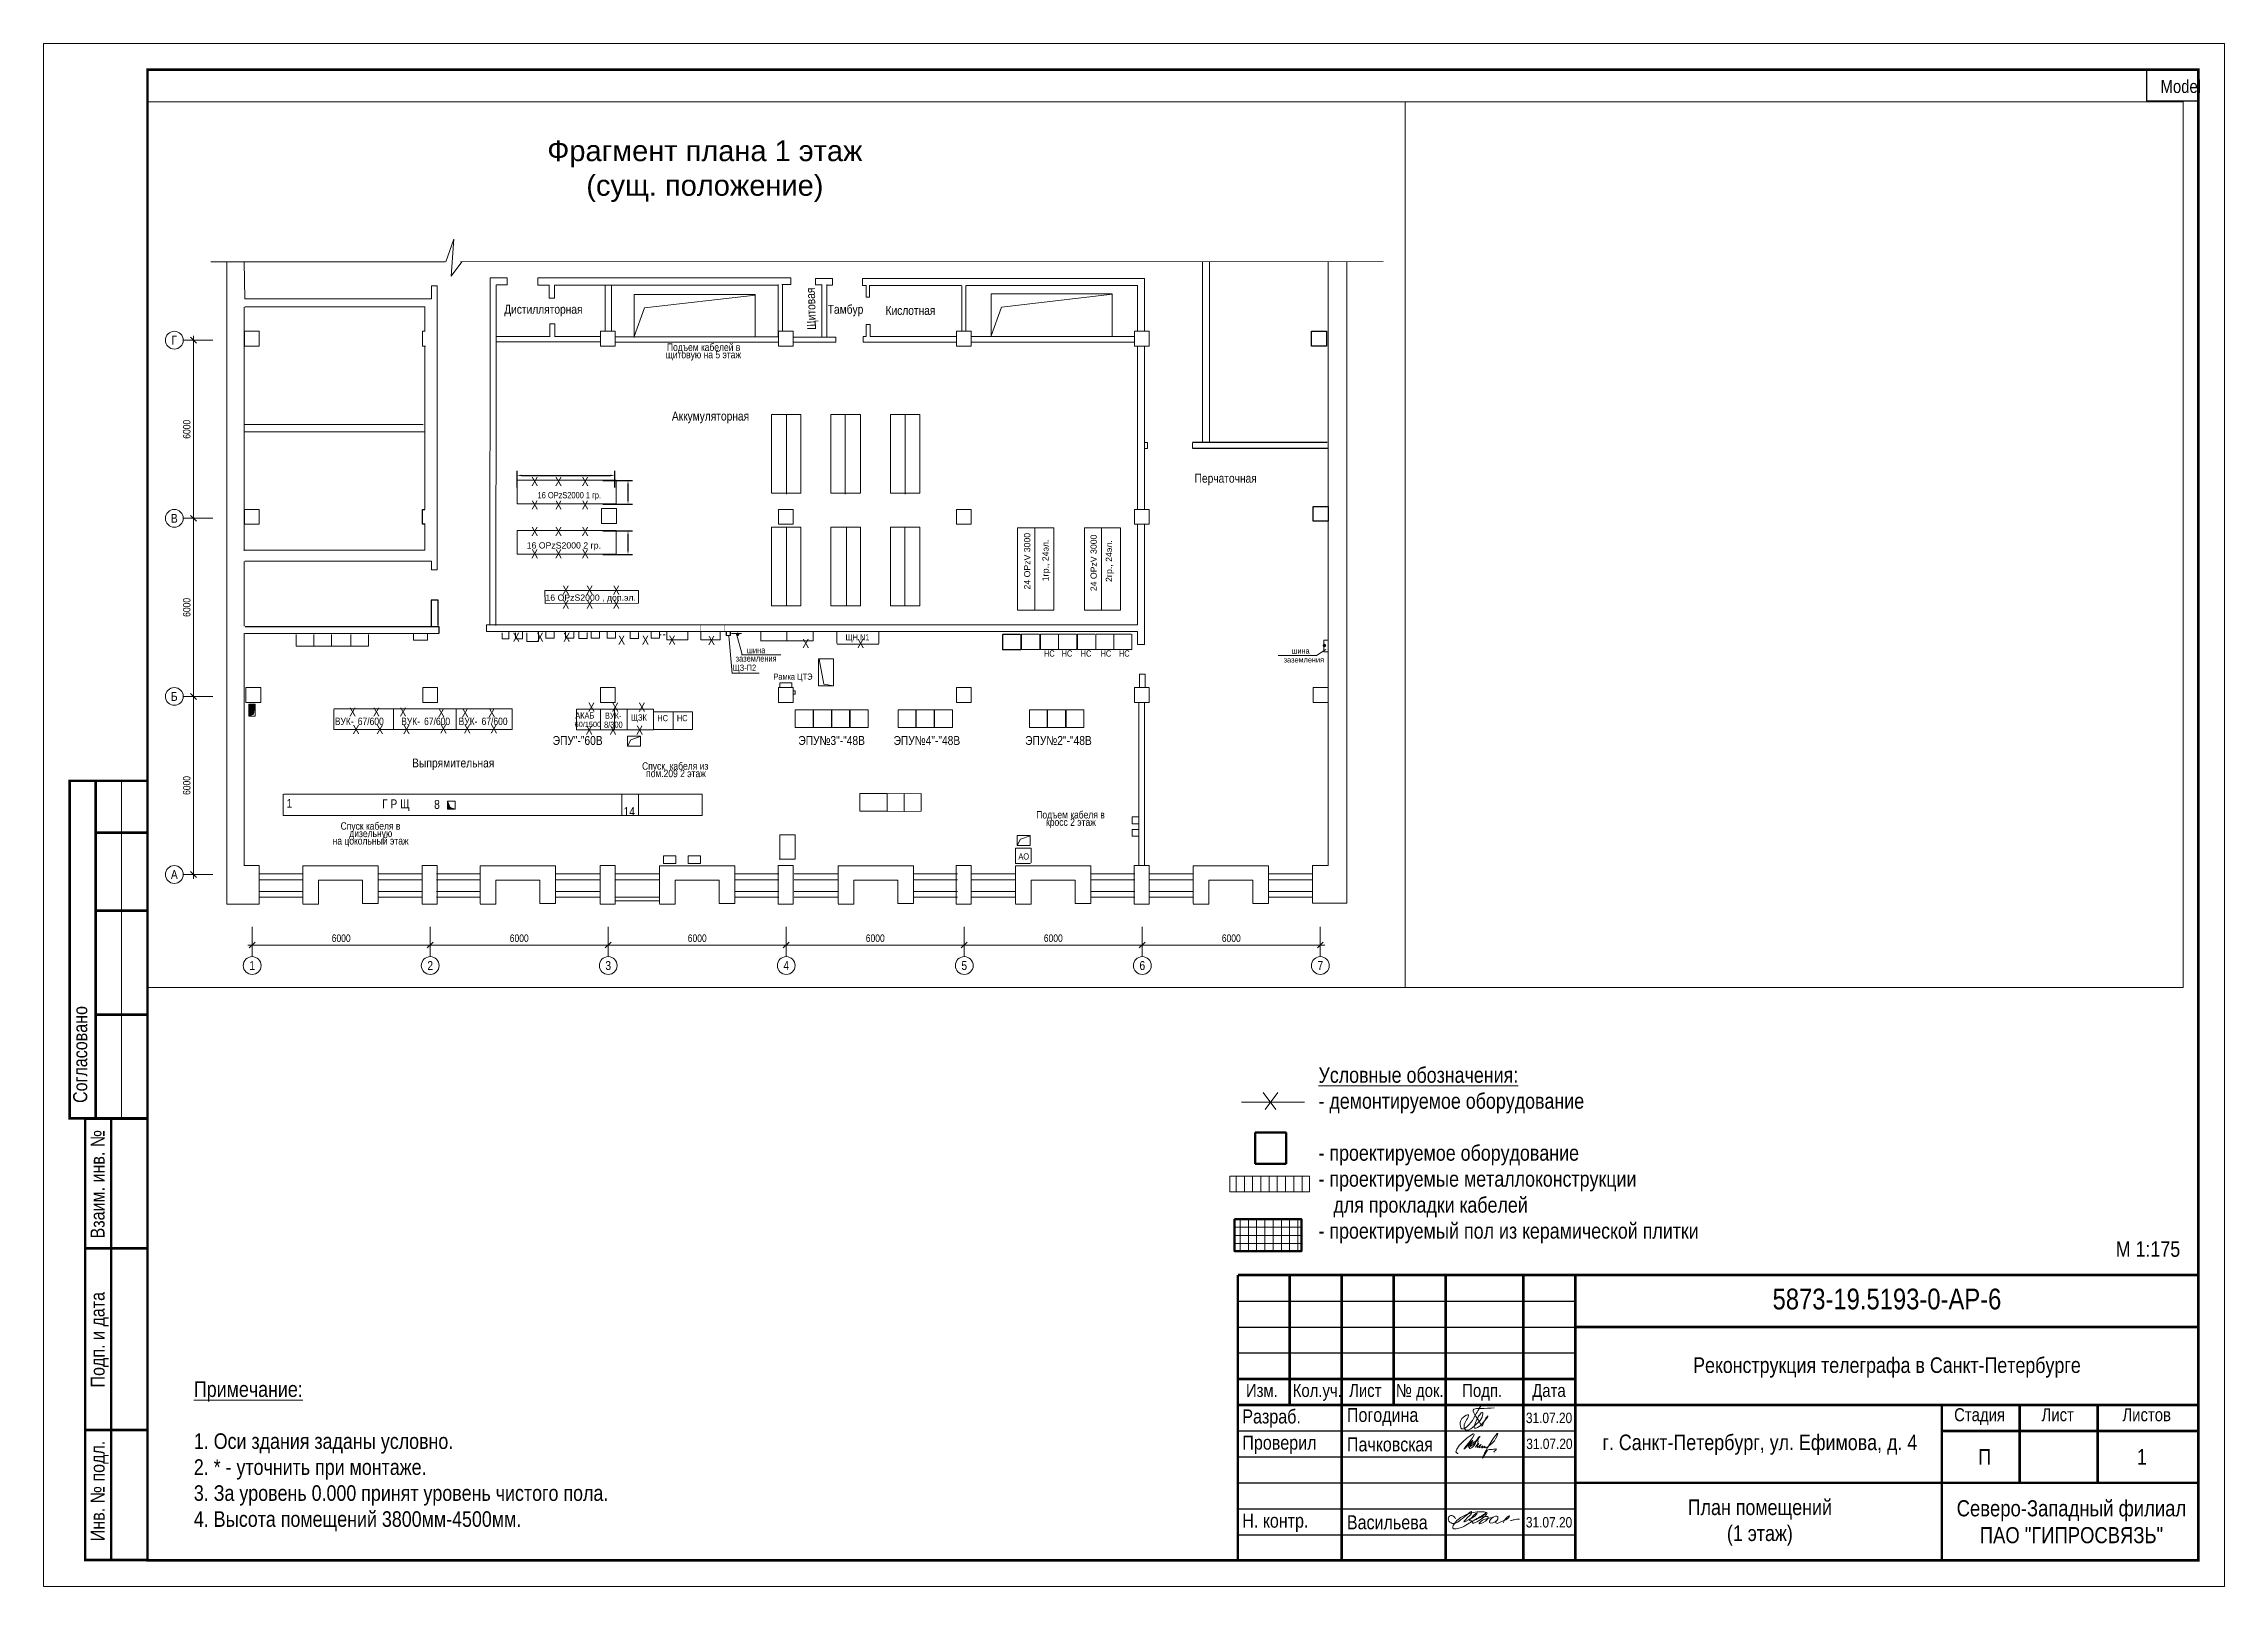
# Paper-space layout '26' of a CAD drawing. Header units: millimetres. Extents: x -1 to 419, y -1 to 296.
# The model-space entities are those that its viewports show. They can reach past a viewport. Long polylines and large blocks are cut down to what shows.
import ezdxf
from ezdxf.enums import TextEntityAlignment as Align

# ---------------------------------------------------------------- set-up
doc = ezdxf.new("R2010")
doc.units = ezdxf.units.MM
doc.linetypes.add('осеваяX2', pattern=[4, 2.5, -0.5, 0.5, -0.5])
doc.layers.add('LC-Вспомогательные', color=150, linetype='Continuous', lineweight=13, plot=False)
for name, color, linetype, lineweight in [('оборудование', 7, 'Continuous', 60), ('РАЗМЕРЫ', 152, 'Continuous', 25), ('Стены', 250, 'Continuous', 20), ('Текст', 7, 'Continuous', 25), ('Фальшпол', 6, 'Continuous', 5)]:
    doc.layers.add(name, color=color, linetype=linetype, lineweight=lineweight)
for name, color, linetype in [('Оси здания', 6, 'Continuous'), ('Рамка', 250, 'Continuous'), ('Штамп проекта', 250, 'Continuous')]:
    doc.layers.add(name, color=color, linetype=linetype)
doc.layers.add('рамка_не_печат', color=4, linetype='Continuous', plot=False)
doc.styles.add('17_Standard 2.5', font='ARIALN.TTF', dxfattribs={"height": 250})
doc.styles.add('Arial Cyr', font='arial.ttf')
doc.styles.add('Arial Narrow', font='ARIALN.TTF')
doc.styles.add('LC-Font', font='arial.ttf')
doc.styles.get("Standard").update_dxf_attribs({"font": 'ARIALN.TTF', "height": 3})
doc.dimstyles.new('ISO-25', dxfattribs={"dimtxt": 2.5, "dimasz": 2.5, "dimexe": 1.25, "dimexo": 0.625, "dimtad": 1, "dimtxsty": 'Standard', "dimcen": 2.5, "dimadec": 0, "dimazin": 0, "dimtfac": 1, "dimtmove": 0, "dimatfit": 3, "dimfxl": 1, "dimarcsym": 0})
doc.dimstyles.get("Standard").update_dxf_attribs({"dimtxt": 2.5, "dimasz": 2, "dimexe": 1.5, "dimexo": 3, "dimgap": 1, "dimtad": 1, "dimtoh": 1, "dimdec": 0, "dimrnd": 1, "dimzin": 0, "dimdsep": 46, "dimtxsty": '17_Standard 2.5', "dimblk": 'OBLIQUE', "dimcen": 2, "dimdle": 1.5, "dimclrd": 5, "dimclre": 5, "dimclrt": 5, "dimadec": 0, "dimazin": 0, "dimtfac": 1, "dimtdec": 0, "dimtofl": 0, "dimtmove": 0, "dimatfit": 3, "dimldrblk": 'OBLIQUE', "dimfxl": 1, "dimtolj": 1, "dimtzin": 0, "dimlwd": 5, "dimlwe": 5, "dimarcsym": 0})

psp = doc.layouts.new('26')

# ---------------------------------------------------------------- texts
at = {"insert": (409.24, 289.21), "char_height": 2.5, "attachment_point": 1, "style": 'Arial Narrow'}
psp.add_mtext_dynamic_manual_height_columns('\\pxqc;{\\C256;\\c0;Model}', width=3.1445, gutter_width=12.5, heights=[0], dxfattribs=at)
at = {"color": 18, "true_color": 0x000000, "style": 'LC-Font'}
for s, insert, char_height, width, attachment_point in [('\\pxqc;{\\fArial Narrow|b0|i0|c204|p34;М 1:175}', (404.49, 64.13), 3, 19.4245, 5), ('\\pxl0.4;{\\fArial Narrow|b0|i0|c204|p34;Разраб\\fArial Narrow|b0|i0|c0|p34;.}', (228.99, 31.51), 2.7, 20, 4), ('\\pxl0.37037;{\\fArial Narrow|b0|i0|c204|p34;Погодина}', (249.21, 31.82), 2.7, 20, 4), ('{\\fArial Narrow|b0|i0|c0|p34;31.07.20}', (289.14, 31.63), 2, 10, 5), ('\\pxl0.4;{\\fArial Narrow|b0|i0|c204|p34;Проверил}', (228.99, 26.47), 2.7, 20, 4), ('\\pxl0.37037;{\\fArial Narrow|b0|i0|c204|p34;Пачковская}', (249.21, 26.52), 2.7, 20, 4), ('{\\fArial Narrow|b0|i0|c0|p34;31.07.20}', (289.21, 26.63), 2, 10, 5), ('\\pxqc;{\\fArial Narrow|b0|i0|c204|p34;П}', (373.05, 24.13), 3, 15, 5), ('\\pxqc;{\\fArial Narrow|b0|i0|c204|p34;1}', (403.32, 24.13), 3, 15, 5), ('\\pxl0.4;{\\fArial Narrow|b0|i0|c204|p34;Н\\fArial Narrow|b0|i0|c0|p34;. \\fArial Narrow|b0|i0|c204|p34;контр\\fArial Narrow|b0|i0|c0|p34;.}', (228.99, 11.45), 2.7, 20, 4), ('\\pxl0.37037;{\\fArial Narrow|b0|i0|c204|p34;Васильева}', (249.21, 11.52), 2.7, 20, 4), ('{\\fArial Narrow|b0|i0|c0|p34;31.07.20}', (289.14, 11.53), 2, 10, 5)]:
    psp.add_mtext(s, dxfattribs=dict(at, insert=insert, char_height=char_height, width=width, attachment_point=attachment_point))
at = {"layer": 'Стены', "color": 0, "linetype": 'Continuous', "lineweight": 20, "insert": (347.04, 82.2), "char_height": 3, "width": 204.6018, "attachment_point": 5, "style": 'Arial Cyr'}
psp.add_mtext('\\pxql;{\\fArial Narrow|b0|i0|c0|p34;\\LУсловные обозначения:\\l\\P- демонтируемое оборудование\\P\\P- проектируемое оборудование\\P- проектируемые металлоконструкции \\P   для прокладки кабелей\\P- проектируемый пол из керамической плитки}', dxfattribs=at)
at = {"layer": 'Стены', "lineweight": 20, "ltscale": 0.2, "insert": (28.14, 38.67), "char_height": 3, "width": 176.9431, "attachment_point": 1}
psp.add_mtext('{\\LПримечание:\\P}\\P1. Оси здания заданы условно.\\P2. * - уточнить при монтаже.\\P3. За уровень 0.000 принят уровень чистого пола.\\P4. Высота помещений 3800мм-4500мм.', dxfattribs=at)
at = {"layer": 'Штамп проекта', "color": 18, "true_color": 0x000000, "width": 119.9773, "attachment_point": 5, "line_spacing_factor": 0.8, "style": 'LC-Font'}
for s, insert, char_height in [('{\\fArial Narrow|b0|i0|c0|p34;5873-19.5193-0-АР-6}', (354.22, 54.5), 4), ('{\\fArial Narrow|b0|i0|c0|p34;\\C256;Реконструкция телеграфа в Санкт-Петербурге}', (354.22, 41.34), 3)]:
    psp.add_mtext(s, dxfattribs=dict(at, insert=insert, char_height=char_height))
at = {"layer": 'Штамп проекта', "color": 18, "true_color": 0x000000, "attachment_point": 5, "style": 'LC-Font'}
for s, insert, char_height, width in [('\\pxl0.16667;{\\fArial Narrow|b0|i0|c0|p34;\\C256;г. Санкт-Петербург, ул. Ефимова, д. 4}', (329.49, 26.48), 3, 70.5755), ('\\pxl0.16667;{\\fArial Narrow|b0|i0|c204|p34;План помещений \\P(1 этаж)}', (329.49, 11.48), 3, 70.5755), ('\\pxl0.16667;{\\fArial Narrow|b0|i0|c204|p34;Северо\\fArial Narrow|b0|i0|c0|p34;-\\fArial Narrow|b0|i0|c204|p34;Западный филиал\\PПАО \\fArial Narrow|b0|i0|c0|p34;"\\fArial Narrow|b0|i0|c204|p34;ГИПРОСВЯЗЬ\\fArial Narrow|b0|i0|c0|p34;" }', (389.49, 11.63), 3.1, 49.4245)]:
    psp.add_mtext(s, dxfattribs=dict(at, insert=insert, char_height=char_height, width=width))

msp = doc.modelspace()

# ---------------------------------------------------------------- texts
at = {"color": 7, "linetype": 'Continuous', "lineweight": 20}
msp.add_text('Щитовая', height=300, rotation=91.592387, dxfattribs=at).set_placement((713878.008242, -145052.742916))
for s, height, p in [('Дистилляторная', 300, (703370.436656, -144513.559989)), ('Тамбур', 300, (714275.75164, -144514.609989)), ('Кислотная', 300, (716223.961915, -144552.859989)), ('Подъем кабелей в', 249.999, (708854.872074, -145766.305104)), ('щитовую на 5 этаж', 249.999, (708814.957319, -146016.305104)), ('шина', 210, (711552.166722, -155955.037768)), ('ЩН N1', 210, (714874.773159, -155520.162377)), ('ЩЗ-П2', 210, (711072.557768, -156544.2599)), ('заземления', 210, (711172.375725, -156233.39305)), ('НС', 210, (721563.179493, -156064.878804)), ('НС', 210, (722156.582157, -156064.878804)), ('НС', 210, (722800.487207, -156064.878804)), ('НС', 210, (723469.643449, -156064.878804)), ('НС', 210, (724088.297306, -156064.878804)), (' заземления', 180, (729573.768469, -156262.746612)), ('шина', 180, (729906.290992, -155962.746612)), ('Рамка ЦТЭ', 210, (712445.148633, -156846.194562)), ('АКАБ', 210, (705765.002293, -158152.668139)), ('ВУК-', 210, (706764.922508, -158159.142334)), ('ЩЗК', 210, (707646.556747, -158224.216861)), ('ВУК-', 250, (697661.411534, -158371.41836)), ('67/600', 250, (698435.411534, -158371.41836)), ('ВУК-', 250, (699896.532824, -158371.41836)), ('67/600', 250, (700670.532824, -158371.41836)), ('ВУК-', 250, (701833.638071, -158371.41836)), ('67/600', 250, (702607.638071, -158371.41836)), ('ЭПУ"-"60В', 300, (705003.939485, -159041.244041)), ('60/1500', 180, (705744.730388, -158438.453793)), ('8/300', 210, (706735.765465, -158465.008476)), ('НС', 210, (708530.887285, -158240.796733)), ('НС', 210, (709189.806427, -158240.796733)), ('ЭПУ№3"-"48В', 300, (713283.912899, -159041.244041)), ('ЭПУ№4"-"48В', 300, (716493.941394, -159041.244041)), ('ЭПУ№2"-"48В', 300, (720929.144524, -159041.244041)), ('Выпрямительная', 300, (700264.576555, -159798.673827)), ('Спуск  кабеля из', 249.999, (708015.732105, -159876.420733)), ('пом.209 2 этаж', 249.999, (708152.24307, -160126.420733)), ('1', 300, (696036.447279, -161158.617272)), ('Г Р Щ', 300, (699256.149364, -161175.901752)), ('8', 300, (701008.685497, -161195.588634)), ('Спуск кабеля в', 249.999, (697856.879222, -161896.878149)), ('14', 300, (707394.045407, -161435.720321)), ('Подъем кабеля в', 249.999, (721301.87298, -161518.078313)), ('кросс 2 этаж', 249.999, (721634.829607, -161768.078313)), (' на цокольный этаж', 249.999, (697509.032765, -162396.878149)), ('дизельную', 249.999, (698148.794971, -162146.878149)), ('АО', 210, (720699.954952, -162902.889501))]:
    msp.add_text(s, height=height, dxfattribs=at).set_placement(p)
at = {"color": 7, "linetype": 'Continuous', "lineweight": 20, "ltscale": 100}
for s, p in [('Х      Х       Х', (703660.143992, -155564.48863)), ('Х      Х       Х', (707212.324952, -155657.967076)), ('Х', (710240.741925, -155670.950194)), ('Х', (713419.0091, -155774.815134)), ('Х', (715267.805039, -155774.815134)), ('Х      Х       Х', (698144.915659, -158082.636406)), ('Х      Х       Х', (701136.225941, -158109.179668)), ('Х      Х       Х', (706194.448536, -157922.222776)), ('Х      Х       Х', (698261.763717, -158672.64697)), ('Х      Х       Х', (701206.334776, -158649.277358)), ('Х      Х       Х', (706119.146454, -158690.823334))]:
    msp.add_text(s, height=300, dxfattribs=at).set_placement(p)
at = {"color": 7, "linetype": 'Continuous', "lineweight": 20, "insert": (710133.275985, -138878.043792), "char_height": 180, "width": 24624.13949, "attachment_point": 5, "style": 'Arial Cyr'}
msp.add_mtext('{\\H5.5556x;\\P\\H0.69999x;Фрагмент плана 1 этаж\\P(сущ. положение)}', dxfattribs=at)
at = {"color": 7, "linetype": 'Continuous', "lineweight": 20, "char_height": 300}
for s, insert, width, attachment_point in [('Аккумуляторная', (709022.133191, -147812.698221), 4941.59, 1), ('\\pxqc;Х      Х       Х    ', (706931.976058, -150169.309142), 3369.05662, 6), ('\\pxqc;Х      Х       Х    ', (706931.976058, -150958.682688), 3369.05662, 6), ('\\pxqc;Х      Х       Х    ', (706931.976058, -151851.921175), 3369.05662, 6), ('\\pxqc;Х      Х       Х    ', (706931.976058, -152599.748746), 3369.05662, 6), ('\\pxqc;Х      Х       Х    ', (707981.011955, -153825.355042), 3369.05662, 6), ('\\pxqc;Х      Х       Х    ', (707981.011955, -154303.133768), 3369.05662, 6)]:
    msp.add_mtext(s, dxfattribs=dict(at, insert=insert, width=width, attachment_point=attachment_point))
at = {"color": 7, "linetype": 'Continuous', "insert": (726639.062266, -149906.983274), "char_height": 300, "width": 4941.59, "attachment_point": 1}
msp.add_mtext('Перчаточная', dxfattribs=at)
at = {"color": 7, "linetype": 'Continuous', "lineweight": 20, "char_height": 210, "attachment_point": 6}
for s, insert in [('16 OPzS2000 1 гр.', (706631.976058, -150657.474361)), ('{\\fArial|b0|i0|c0|p34;16 OPzS2000 2 гр.}', (706631.976058, -152350.472889)), ('{\\fArial|b0|i0|c0|p34;16 OPzS2000 , доп.эл.}', (707808.585293, -154109.000938))]:
    msp.add_mtext(s, dxfattribs=dict(at, insert=insert))
at = {"color": 7, "linetype": 'Continuous', "lineweight": 20, "char_height": 210, "attachment_point": 6, "rotation": 90}
for s, insert in [('{\\fArial|b0|i0|c204|p34;24 \\fArial|b0|i0|c0|p34;OPzV 3000}', (720997.380296, -151895.883014)), ('{\\fArial|b0|i0|c204|p34;24 \\fArial|b0|i0|c0|p34;OPzV 3000}', (723237.479792, -151954.330798)), ('{\\fArial|b0|i0|c204|p34;1гр., 24эл.}', (721644.377974, -152121.666038)), ('{\\fArial|b0|i0|c204|p34;2гр., 24эл.}', (723782.805186, -152144.864833))]:
    msp.add_mtext(s, dxfattribs=dict(at, insert=insert))

# ---------------------------------------------------------------- blocks, each defined once
blk = doc.blocks.new('A$C25BD375B')
at = {"layer": 'LC-Вспомогательные', "color": 7, "true_color": 0xffffff}
blk.add_lwpolyline([(0, 297), (420, 297), (420, 0), (0, 0)], close=True, dxfattribs=at)
at = {"layer": 'Рамка', "color": 18, "lineweight": 50, "true_color": 0x000000, "const_width": 0.5}
blk.add_lwpolyline([(20.000013, 5), (19.999264, 292), (415, 292), (415, 5), (20.000013, 5)], dxfattribs=at)
at = {"layer": 'Штамп проекта', "color": 18, "lineweight": 50, "true_color": 0x030303, "const_width": 0.5}
for points in [[(20.000013, 155.07465), (5.000013, 155.07465), (5.000013, 90.07465), (8.000013, 90.07465), (8.000013, 90.07465), (8.000013, 5.07465), (20.000013, 5.07465)], [(20.000013, 155.07465), (20.000013, 90.07465), (20.000013, 90.07465), (20.000013, 5.07465)], [(13.000013, 5.07465), (13.000013, 90.07465)], [(20.000013, 65.07465), (8.000013, 65.07465)], [(20.000013, 30.07465), (8.000013, 30.07465)]]:
    blk.add_lwpolyline(points, dxfattribs=at)
at = {"layer": 'Штамп проекта', "color": 18, "linetype": 'Continuous', "lineweight": 50, "true_color": 0x030303, "const_width": 0.5}
for points in [[(10.000013, 90.07465), (10.000013, 155.07465)], [(20.000013, 145.07465), (10.000013, 145.07465)], [(20.000013, 130.07465), (10.000013, 130.07465)], [(20.000013, 110.07465), (10.000013, 110.07465)]]:
    blk.add_lwpolyline(points, dxfattribs=at)
at = {"layer": 'Штамп проекта', "color": 18, "linetype": 'Continuous', "lineweight": 13, "true_color": 0x030303}
blk.add_lwpolyline([(15.000013, 90.07465), (15.000013, 155.07465)], dxfattribs=at)
at = {"layer": 'Штамп проекта', "color": 18, "linetype": 'Continuous', "true_color": 0x030303, "const_width": 0.6}
blk.add_lwpolyline([(8.000013, 90.07465), (20.000013, 90.07465)], dxfattribs=at)
at = {"layer": 'Штамп проекта', "color": 18, "true_color": 0x030303, "const_width": 0.6}
blk.add_lwpolyline([(20.000013, 90.07465), (20.000013, 90.07465)], dxfattribs=at)
at = {"layer": 'Штамп проекта', "color": 18, "lineweight": 60, "true_color": 0x030303, "const_width": 0.5}
blk.add_lwpolyline([(20.000013, 5), (20.000013, 59.999998)], dxfattribs=at)
at = {"layer": 'Штамп проекта', "color": 18, "lineweight": 60, "true_color": 0x000000, "const_width": 0.5}
for points in [[(230, 4.925349), (230, 59.925347)], [(230, 59.925347), (415, 59.925347)], [(240, 34.925348), (240, 59.925347)], [(249.999999, 4.925349), (249.999999, 59.925347)], [(259.999999, 34.925348), (259.999999, 59.925347)], [(269.999999, 4.925349), (269.999999, 59.925347)], [(284.999998, 4.925349), (284.999998, 59.925347)], [(294.999998, 4.925349), (294.999998, 59.925347)], [(295.022717, 49.925348), (415, 49.925348)], [(230, 39.925348), (294.999998, 39.925348)], [(230, 34.925348), (294.999998, 34.925348)], [(294.999998, 34.925348), (415, 34.925348)], [(365.575487, 4.933906), (365.575487, 34.925348)], [(380.575486, 19.925349), (380.575486, 34.925348)], [(395.575485, 19.925349), (395.575485, 34.925348)], [(365.575487, 29.925348), (415, 29.925348)], [(294.999998, 19.925349), (415, 19.925349)]]:
    blk.add_lwpolyline(points, dxfattribs=at)
at = {"layer": 'Штамп проекта', "color": 18, "lineweight": 25, "true_color": 0x000000}
for points in [[(230, 54.925347), (294.999998, 54.925347)], [(230, 49.925348), (295.022717, 49.925348)], [(230, 44.925348), (294.999998, 44.925348)], [(230, 29.925348), (294.999998, 29.925348)], [(230, 24.925349), (294.999998, 24.925349)], [(230, 19.925349), (294.999998, 19.925349)], [(230, 14.925349), (294.999998, 14.925349)], [(230, 9.925349), (294.999998, 9.925349)]]:
    blk.add_lwpolyline(points, dxfattribs=at)
at = {"layer": 'Штамп проекта', "color": 18, "true_color": 0x030303, "char_height": 2.7, "attachment_point": 1, "rotation": 90, "style": 'LC-Font'}
for s, insert in [('{\\fArial Narrow|b0|i0|c204|p34;Согласовано}', (5.694962, 93.057553)), ('{\\fArial Narrow|b0|i0|c204|p34;Взаим. инв. №}', (9.038561, 66.970627)), ('{\\fArial Narrow|b0|i0|c204|p34;Подп. и дата}', (9.038561, 38.276068)), ('{\\fArial Narrow|b0|i0|c204|p34;Инв. № подл.}', (9.038561, 8.692303))]:
    blk.add_mtext_dynamic_manual_height_columns(s, width=45.747833, gutter_width=15, heights=[0], dxfattribs=dict(at, insert=insert))
at = {"layer": 'Штамп проекта', "color": 18, "true_color": 0x030303, "char_height": 2.5, "attachment_point": 1, "style": 'LC-Font'}
for s, insert in [('{\\fArial Narrow|b0|i0|c204|p34;Изм.}', (231.558311, 38.958671)), ('{\\fArial Narrow|b0|i0|c204|p34;Кол.уч.}', (240.575206, 38.958671)), ('{\\fArial Narrow|b0|i0|c204|p34;Лист}', (251.427394, 38.958671)), ('{\\fArial Narrow|b0|i0|c204|p34;№ док.}', (260.444291, 38.958671)), ('{\\fArial Narrow|b0|i0|c204|p34;Подп.}', (273.211576, 38.958671)), ('{\\fArial Narrow|b0|i0|c204|p34;Дата}', (286.697019, 38.958671)), ('{\\fArial Narrow|b0|i0|c204|p34;Стадия}', (367.948363, 34.292454)), ('{\\fArial Narrow|b0|i0|c204|p34;Лист}', (384.789457, 34.292454)), ('{\\fArial Narrow|b0|i0|c204|p34;Листов}', (400.363569, 34.292454))]:
    blk.add_mtext_dynamic_manual_height_columns(s, width=13.645036, gutter_width=15, heights=[0], dxfattribs=dict(at, insert=insert))
blk = doc.blocks.new('подпись Погодина')
at = {"color": 154, "lineweight": 9, "true_color": 0x0051a8}
blk.add_open_spline([(0.49, 2.04), (0.16, 1.45), (-0.49, 0.39), (-1.13, -0.87), (-2.61, -2.13), (-2.89, -0.6), (-2.47, 0.09), (-1.2, 0.85), (-1.85, -0.47), (-2.26, -1.01), (-1.9, -2.46), (-0.14, -0.8), (0.62, -0.15), (0.87, 1.25), (0.02, 0.29), (-0.17, -0.25), (-0.9, -1.75), (0.25, -1.34), (0.64, -0.85), (1.91, 0.67), (0.89, -0.2), (0.71, -1.71), (0.09, -0.08), (-1.48, 1.54), (0.9, 1.46), (1.79, 1.59), (2.51, 1.59)], degree=3, knots=[0, 0, 0, 0, 2.014222, 3.556289, 4.880347, 5.819347, 6.833248, 7.700265, 8.547146, 9.608061, 10.07351, 12.330896, 13.407052, 14.187263, 14.767236, 15.915714, 17.03483, 17.521158, 18.650896, 19.939518, 20.399962, 21.811193, 22.279869, 24.698367, 25.684598, 27.840719, 27.840719, 27.840719, 27.840719], dxfattribs=at)
blk = doc.blocks.new('подпись Васильева')
at = {"color": 162, "lineweight": 9, "true_color": 0x2630b3}
for points, knots in [([(-4.39, -0.17), (-4.54, 0.08), (-4.91, 0.56), (-5.71, 0.18), (-5.63, -0.73), (-4.55, -1.22), (-3.32, -0.2), (-2.72, 0.27), (-1.65, 1.2), (-1.68, 0.64), (-1.87, 0.46), (-2.02, 0.33)], [0, 0, 0, 0, 0.878032, 1.411116, 2.148305, 3.058835, 4.376209, 6.195725, 6.730015, 6.93202, 7.521667, 7.521667, 7.521667, 7.521667]), ([(-1.71, 0.71), (-1.79, 0.54), (-2.24, 0.12), (-2.63, -0.2), (-3.11, -0.8), (-2.05, -0.38), (-1.63, -0.02), (-1.02, 0.27), (-0.59, 0.91), (-1.38, 0.43), (-1.55, 0.15), (-2.22, -0.66), (-1.32, -0.4), (-1.64, -1.09), (-0.68, -0.67), (-0.11, -0.33), (1.73, 0.96), (-0.99, 1.07), (-2.59, 0.58), (-4.15, -0.24), (-5.38, -2.2), (-3.16, -1.7), (-2.02, -0.81), (-0.49, -0.08), (0.32, 0.32), (0.9, 0.89), (-0.25, 0.1), (-1.95, -0.82), (-0.05, 0.21), (1.62, 0.27), (0.64, -0.79), (-0.66, -1.17), (0.51, -0.09), (1.3, -0.25), (2.92, 0.52), (2.78, -0.82), (0.83, -1.21), (1.68, -0.06), (2, 0.11)], [0, 0, 0, 0, 0.57554, 1.708831, 1.901897, 2.329669, 3.672138, 4.200956, 4.680198, 4.895582, 6.246307, 6.5323, 7.097216, 7.351899, 7.9845, 8.76324, 10.402673, 11.754619, 14.1367, 16.205416, 17.391449, 18.901307, 20.373305, 22.488673, 23.387163, 23.690617, 24.148906, 25.968114, 27.465402, 28.442865, 29.68327, 30.420672, 30.948403, 32.908349, 33.877634, 34.517883, 35.862672, 36.948792, 36.948792, 36.948792, 36.948792]), ([(2.51, -0.62), (2.49, -0.65), (2.44, -0.73), (2.58, -1.26), (3.71, -0.34), (4.41, -0.41), (4.93, 0.48), (3.98, -0.15), (3.9, -0.57), (3.72, -0.9)], [0, 0, 0, 0, 0.121714, 0.244673, 1.491543, 2.473052, 2.904037, 3.393955, 4.53475, 4.53475, 4.53475, 4.53475]), ([(4.98, -0.48), (5.19, -0.45), (5.68, -0.31), (6.2, -0.24), (6.5, -0.25)], [0, 0, 0, 0, 0.6283, 1.543033, 1.543033, 1.543033, 1.543033])]:
    blk.add_open_spline(points, degree=3, knots=knots, dxfattribs=at)
blk = doc.blocks.new('подпичь Пачковская')
at = {"color": 162, "lineweight": 9, "true_color": 0x2237c2}
blk.add_open_spline([(-3.5, -1.2), (-3.53, -1.21), (-5.08, -0.91), (2.19, 5.14), (-4.3, -2.44), (0.01, 2.21), (-2.36, -0.56), (-0.61, 0.42), (0.63, 2.26), (-0.55, 0.96), (-0.54, 0.21), (-1.81, -0.65), (-1.33, 0.7), (0.56, 1.47), (-1.1, -0.81), (0.39, 1.12), (-0.79, -0.79), (0.87, 0.84), (-0.45, -0.69), (1.01, 0.4), (0.34, -0.26), (0.74, -0.21), (1.09, 0.23), (0.79, -0.45), (1.24, 0.1), (1.11, -0.43), (2.08, 0.46), (2.56, 0.61), (3.61, 2.87), (1.64, 0.38), (0.04, -3.03), (1.16, -1.08), (1.67, -0.38), (2.26, -0.62), (3.28, -0.21), (2.71, -0.83), (2.53, -0.95)], degree=3, knots=[0, 0, 0, 0, 0.099036, 4.431101, 7.521849, 9.613989, 11.012094, 11.886543, 13.749103, 14.41546, 15.717935, 16.483595, 17.300118, 18.551343, 19.629557, 20.460456, 21.214052, 22.049309, 22.686597, 23.376922, 23.715093, 23.882465, 24.273259, 24.529367, 24.853778, 25.004226, 25.49757, 26.867004, 28.250523, 29.711783, 33.105999, 34.226273, 34.894092, 35.408768, 36.118344, 36.778069, 36.778069, 36.778069, 36.778069], dxfattribs=at)
blk = doc.blocks.new('*D513')
at = {"color": 0, "linetype": 'Continuous', "lineweight": -2, "transparency": 16777216}
for p, q in [((706696.445343, -151824.027549), (707693.404168, -151824.027549)), ((707543.404168, -152474.027549), (707543.404168, -151974.027549)), ((706696.445343, -152624.027549), (707693.404168, -152624.027549))]:
    blk.add_line(p, q, dxfattribs=at)
at = {"color": 0, "linetype": 'Continuous', "lineweight": 50, "transparency": 16777216}
for points in [[(707518.404168, -151974.027549), (707568.404168, -151974.027549), (707543.404168, -151824.027549)], [(707518.404168, -152474.027549), (707568.404168, -152474.027549), (707543.404168, -152624.027549)]]:
    blk.add_solid(points, dxfattribs=at)
at = {"layer": 'Defpoints', "color": 0, "linetype": 'Continuous', "lineweight": 50, "transparency": 16777216}
for p in [(706546.445343, -151824.027549), (707543.404168, -151824.027549), (706546.445343, -152624.027549)]:
    blk.add_point(p, dxfattribs=at)
blk = doc.blocks.new('*D514')
at = {"color": 0, "linetype": 'Continuous', "lineweight": -2, "transparency": 16777216}
for p, q in [((703802.04258, -150372.238139), (703802.04258, -149811.4488)), ((707102.04258, -150372.238139), (707102.04258, -149811.4488)), ((703952.04258, -149961.4488), (706952.04258, -149961.4488))]:
    blk.add_line(p, q, dxfattribs=at)
at = {"color": 0, "linetype": 'Continuous', "lineweight": 50, "transparency": 16777216}
for points in [[(703952.04258, -149936.4488), (703952.04258, -149986.4488), (703802.04258, -149961.4488)], [(706952.04258, -149936.4488), (706952.04258, -149986.4488), (707102.04258, -149961.4488)]]:
    blk.add_solid(points, dxfattribs=at)
at = {"layer": 'Defpoints', "color": 0, "linetype": 'Continuous', "lineweight": 50, "transparency": 16777216}
for p in [(703802.04258, -150522.238139), (707102.04258, -149961.4488), (707102.04258, -150522.238139)]:
    blk.add_point(p, dxfattribs=at)
blk = doc.blocks.new('*D515')
at = {"color": 0, "linetype": 'Continuous', "lineweight": -2, "transparency": 16777216}
for p, q in [((706696.445343, -150131.029021), (707693.404168, -150131.029021)), ((707543.404168, -150781.029021), (707543.404168, -150281.029021)), ((706696.445343, -150931.029021), (707693.404168, -150931.029021))]:
    blk.add_line(p, q, dxfattribs=at)
at = {"color": 0, "linetype": 'Continuous', "lineweight": 50, "transparency": 16777216}
for points in [[(707518.404168, -150281.029021), (707568.404168, -150281.029021), (707543.404168, -150131.029021)], [(707518.404168, -150781.029021), (707568.404168, -150781.029021), (707543.404168, -150931.029021)]]:
    blk.add_solid(points, dxfattribs=at)
at = {"layer": 'Defpoints', "color": 0, "linetype": 'Continuous', "lineweight": 50, "transparency": 16777216}
for p in [(706546.445343, -150131.029021), (707543.404168, -150131.029021), (706546.445343, -150931.029021)]:
    blk.add_point(p, dxfattribs=at)
blk = doc.blocks.new('обозначение оси')
at = {"layer": 'Оси здания', "linetype": 'осеваяX2', "lineweight": 5}
blk.add_line((-10, 0), (0, 0), dxfattribs=at)
at = {"layer": 'Оси здания', "lineweight": 5}
blk.add_circle((-13, 0), 3, dxfattribs=at)
at = {"layer": 'Оси здания', "linetype": 'ByBlock', "lineweight": 5}
blk.add_attdef('ОСЬ', text='', height=3, dxfattribs=at).set_placement((-13, 0), align=Align.MIDDLE_CENTER)
blk = doc.blocks.new('*U506')
at = {"layer": 'Оси здания', "linetype": 'осеваяX2', "lineweight": 5}
blk.add_line((0, -10), (0, 0), dxfattribs=at)
at = {"layer": 'Оси здания', "lineweight": 5}
blk.add_circle((0, -13), 3, dxfattribs=at)
at = {"layer": 'Оси здания', "linetype": 'ByBlock', "lineweight": 5}
blk.add_attdef('ОСЬ', text='', height=3, rotation=360, dxfattribs=at).set_placement((0, -13), align=Align.MIDDLE_CENTER)
blk = doc.blocks.new('_Oblique')
at = {"color": 0, "linetype": 'ByBlock', "lineweight": -2}
blk.add_line((-0.5, -0.5), (0.5, 0.5), dxfattribs=at)
blk = doc.blocks.new('*D516')
at = {"color": 5, "linetype": 'Continuous', "lineweight": 5, "transparency": 16777216}
for p, q in [((706726, -165782), (713026, -165782)), ((706876, -165490), (706876, -165932)), ((712876, -165507), (712876, -165932))]:
    blk.add_line(p, q, dxfattribs=at)
at = {"layer": 'Defpoints', "color": 0, "linetype": 'Continuous', "lineweight": 50, "transparency": 16777216}
for p in [(706876, -165190), (712876, -165207), (712876, -165782)]:
    blk.add_point(p, dxfattribs=at)
at = {"color": 5, "linetype": 'Continuous', "lineweight": 5, "transparency": 16777216, "xscale": 200, "yscale": 200, "zscale": 200, "rotation": 180}
blk.add_blockref('_Oblique', (706876, -165782), dxfattribs=at)
at = {"color": 5, "linetype": 'Continuous', "lineweight": 5, "transparency": 16777216, "xscale": 200, "yscale": 200, "zscale": 200}
blk.add_blockref('_Oblique', (712876, -165782), dxfattribs=at)
at = {"color": 5, "linetype": 'Continuous', "lineweight": 20, "transparency": 16777216, "insert": (709876, -165554), "char_height": 250, "attachment_point": 5, "style": '17_Standard 2.5'}
blk.add_mtext('\\A1;6000', dxfattribs=at)
blk = doc.blocks.new('*D517')
at = {"color": 5, "linetype": 'Continuous', "lineweight": 5, "transparency": 16777216}
for p, q in [((712726, -165782), (719026, -165782)), ((712876, -165473), (712876, -165932)), ((718876, -165490), (718876, -165932))]:
    blk.add_line(p, q, dxfattribs=at)
at = {"layer": 'Defpoints', "color": 0, "linetype": 'Continuous', "lineweight": 50, "transparency": 16777216}
for p in [(712876, -165173), (718876, -165190), (718876, -165782)]:
    blk.add_point(p, dxfattribs=at)
at = {"color": 5, "linetype": 'Continuous', "lineweight": 5, "transparency": 16777216, "xscale": 200, "yscale": 200, "zscale": 200, "rotation": 180}
blk.add_blockref('_Oblique', (712876, -165782), dxfattribs=at)
at = {"color": 5, "linetype": 'Continuous', "lineweight": 5, "transparency": 16777216, "xscale": 200, "yscale": 200, "zscale": 200}
blk.add_blockref('_Oblique', (718876, -165782), dxfattribs=at)
at = {"color": 5, "linetype": 'Continuous', "lineweight": 20, "transparency": 16777216, "insert": (715876, -165554), "char_height": 250, "attachment_point": 5, "style": '17_Standard 2.5'}
blk.add_mtext('\\A1;6000', dxfattribs=at)
blk = doc.blocks.new('*D518')
at = {"color": 5, "linetype": 'Continuous', "lineweight": 5, "transparency": 16777216}
for p, q in [((718726, -165782), (725026, -165782)), ((718876, -165490), (718876, -165932)), ((724876, -165507), (724876, -165932))]:
    blk.add_line(p, q, dxfattribs=at)
at = {"layer": 'Defpoints', "color": 0, "linetype": 'Continuous', "lineweight": 50, "transparency": 16777216}
for p in [(718876, -165190), (724876, -165207), (724876, -165782)]:
    blk.add_point(p, dxfattribs=at)
at = {"color": 5, "linetype": 'Continuous', "lineweight": 5, "transparency": 16777216, "xscale": 200, "yscale": 200, "zscale": 200, "rotation": 180}
blk.add_blockref('_Oblique', (718876, -165782), dxfattribs=at)
at = {"color": 5, "linetype": 'Continuous', "lineweight": 5, "transparency": 16777216, "xscale": 200, "yscale": 200, "zscale": 200}
blk.add_blockref('_Oblique', (724876, -165782), dxfattribs=at)
at = {"color": 5, "linetype": 'Continuous', "lineweight": 20, "transparency": 16777216, "insert": (721876, -165554), "char_height": 250, "attachment_point": 5, "style": '17_Standard 2.5'}
blk.add_mtext('\\A1;6000', dxfattribs=at)
blk = doc.blocks.new('*D519')
at = {"color": 5, "linetype": 'Continuous', "lineweight": 5, "transparency": 16777216}
for p, q in [((724726, -165782), (731026, -165782)), ((724876, -165490), (724876, -165932)), ((730876, -165507), (730876, -165932))]:
    blk.add_line(p, q, dxfattribs=at)
at = {"layer": 'Defpoints', "color": 0, "linetype": 'Continuous', "lineweight": 50, "transparency": 16777216}
for p in [(724876, -165190), (730876, -165207), (730876, -165782)]:
    blk.add_point(p, dxfattribs=at)
at = {"color": 5, "linetype": 'Continuous', "lineweight": 5, "transparency": 16777216, "xscale": 200, "yscale": 200, "zscale": 200, "rotation": 180}
blk.add_blockref('_Oblique', (724876, -165782), dxfattribs=at)
at = {"color": 5, "linetype": 'Continuous', "lineweight": 5, "transparency": 16777216, "xscale": 200, "yscale": 200, "zscale": 200}
blk.add_blockref('_Oblique', (730876, -165782), dxfattribs=at)
at = {"color": 5, "linetype": 'Continuous', "lineweight": 20, "transparency": 16777216, "insert": (727876, -165554), "char_height": 250, "attachment_point": 5, "style": '17_Standard 2.5'}
blk.add_mtext('\\A1;6000', dxfattribs=at)
blk = doc.blocks.new('*D520')
at = {"color": 5, "linetype": 'Continuous', "lineweight": 5, "transparency": 16777216}
for p, q in [((700726, -165782), (707026, -165782)), ((700876, -165490), (700876, -165932)), ((706876, -165507), (706876, -165932))]:
    blk.add_line(p, q, dxfattribs=at)
at = {"layer": 'Defpoints', "color": 0, "linetype": 'Continuous', "lineweight": 50, "transparency": 16777216}
for p in [(700876, -165190), (706876, -165207), (706876, -165782)]:
    blk.add_point(p, dxfattribs=at)
at = {"color": 5, "linetype": 'Continuous', "lineweight": 5, "transparency": 16777216, "xscale": 200, "yscale": 200, "zscale": 200, "rotation": 180}
blk.add_blockref('_Oblique', (700876, -165782), dxfattribs=at)
at = {"color": 5, "linetype": 'Continuous', "lineweight": 5, "transparency": 16777216, "xscale": 200, "yscale": 200, "zscale": 200}
blk.add_blockref('_Oblique', (706876, -165782), dxfattribs=at)
at = {"color": 5, "linetype": 'Continuous', "lineweight": 20, "transparency": 16777216, "insert": (703876, -165554), "char_height": 250, "attachment_point": 5, "style": '17_Standard 2.5'}
blk.add_mtext('\\A1;6000', dxfattribs=at)
blk = doc.blocks.new('*D521')
at = {"color": 5, "linetype": 'Continuous', "lineweight": 5, "transparency": 16777216}
for p, q in [((694726, -165782), (701026, -165782)), ((694876, -165490), (694876, -165932)), ((700876, -165507), (700876, -165932))]:
    blk.add_line(p, q, dxfattribs=at)
at = {"layer": 'Defpoints', "color": 0, "linetype": 'Continuous', "lineweight": 50, "transparency": 16777216}
for p in [(694876, -165190), (700876, -165207), (700876, -165782)]:
    blk.add_point(p, dxfattribs=at)
at = {"color": 5, "linetype": 'Continuous', "lineweight": 5, "transparency": 16777216, "xscale": 200, "yscale": 200, "zscale": 200, "rotation": 180}
blk.add_blockref('_Oblique', (694876, -165782), dxfattribs=at)
at = {"color": 5, "linetype": 'Continuous', "lineweight": 5, "transparency": 16777216, "xscale": 200, "yscale": 200, "zscale": 200}
blk.add_blockref('_Oblique', (700876, -165782), dxfattribs=at)
at = {"color": 5, "linetype": 'Continuous', "lineweight": 20, "transparency": 16777216, "insert": (697876, -165554), "char_height": 250, "attachment_point": 5, "style": '17_Standard 2.5'}
blk.add_mtext('\\A1;6000', dxfattribs=at)
blk = doc.blocks.new('*D522')
at = {"color": 5, "linetype": 'Continuous', "lineweight": 5, "transparency": 16777216}
for p, q in [((692898, -157257), (692898, -163557)), ((693190, -157407), (692748, -157407)), ((693173, -163407), (692748, -163407))]:
    blk.add_line(p, q, dxfattribs=at)
at = {"layer": 'Defpoints', "color": 0, "linetype": 'Continuous', "lineweight": 50, "transparency": 16777216}
for p in [(693490, -157407), (692898, -163407), (693473, -163407)]:
    blk.add_point(p, dxfattribs=at)
at = {"color": 5, "linetype": 'Continuous', "lineweight": 5, "transparency": 16777216, "xscale": 200, "yscale": 200, "zscale": 200}
for p, rotation in [((692898, -157407), 90), ((692898, -163407), 270)]:
    blk.add_blockref('_Oblique', p, dxfattribs=dict(at, rotation=rotation))
at = {"color": 5, "linetype": 'Continuous', "lineweight": 20, "transparency": 16777216, "insert": (692671, -160407), "char_height": 250, "attachment_point": 5, "rotation": 90, "style": '17_Standard 2.5'}
blk.add_mtext('\\A1;6000', dxfattribs=at)
blk = doc.blocks.new('*D523')
at = {"color": 5, "linetype": 'Continuous', "lineweight": 5, "transparency": 16777216}
for p, q in [((693190, -151407), (692748, -151407)), ((692898, -151257), (692898, -157557)), ((693173, -157407), (692748, -157407))]:
    blk.add_line(p, q, dxfattribs=at)
at = {"layer": 'Defpoints', "color": 0, "linetype": 'Continuous', "lineweight": 50, "transparency": 16777216}
for p in [(693490, -151407), (692898, -157407), (693473, -157407)]:
    blk.add_point(p, dxfattribs=at)
at = {"color": 5, "linetype": 'Continuous', "lineweight": 5, "transparency": 16777216, "xscale": 200, "yscale": 200, "zscale": 200}
for p, rotation in [((692898, -151407), 90), ((692898, -157407), 270)]:
    blk.add_blockref('_Oblique', p, dxfattribs=dict(at, rotation=rotation))
at = {"color": 5, "linetype": 'Continuous', "lineweight": 20, "transparency": 16777216, "insert": (692671, -154407), "char_height": 250, "attachment_point": 5, "rotation": 90, "style": '17_Standard 2.5'}
blk.add_mtext('\\A1;6000', dxfattribs=at)
blk = doc.blocks.new('*D524')
at = {"color": 5, "linetype": 'Continuous', "lineweight": 5, "transparency": 16777216}
for p, q in [((693190, -145407), (692748, -145407)), ((692898, -145257), (692898, -151557)), ((693173, -151407), (692748, -151407))]:
    blk.add_line(p, q, dxfattribs=at)
at = {"layer": 'Defpoints', "color": 0, "linetype": 'Continuous', "lineweight": 50, "transparency": 16777216}
for p in [(693490, -145407), (692898, -151407), (693473, -151407)]:
    blk.add_point(p, dxfattribs=at)
at = {"color": 5, "linetype": 'Continuous', "lineweight": 5, "transparency": 16777216, "xscale": 200, "yscale": 200, "zscale": 200}
for p, rotation in [((692898, -145407), 90), ((692898, -151407), 270)]:
    blk.add_blockref('_Oblique', p, dxfattribs=dict(at, rotation=rotation))
at = {"color": 5, "linetype": 'Continuous', "lineweight": 20, "transparency": 16777216, "insert": (692671, -148407), "char_height": 250, "attachment_point": 5, "rotation": 90, "style": '17_Standard 2.5'}
blk.add_mtext('\\A1;6000', dxfattribs=at)

# ---------------------------------------------------------------- dimensions: what is measured, and where the dimension line sits
at = {"color": 7, "linetype": 'Continuous', "lineweight": 20}
for base, p1, p2, angle, dimstyle, override, picture, middle in [((692898.250438, -151406.6118), (693489.937485, -145406.6118), (693473.057989, -151406.6118), 270, 'Standard', {"dimscale": 100}, '*D524', (692670.607191, -148406.6118)), ((707543.404168, -150131.029021), (706546.445343, -150931.029021), (706546.445343, -150131.029021), 90, 'ISO-25', {"dimtxt": 200, "dimasz": 150, "dimexe": 150, "dimexo": 150, "dimgap": 100, "dimdec": 0, "dimsah": 1, "dimdle": 150}, '*D515', (707543.404168, -150531.029021)), ((692898.250438, -157406.6118), (693489.937485, -151406.6118), (693473.057989, -157406.6118), 270, 'Standard', {"dimscale": 100}, '*D523', (692670.607191, -154406.6118)), ((707543.404168, -151824.027549), (706546.445343, -152624.027549), (706546.445343, -151824.027549), 90, 'ISO-25', {"dimtxt": 200, "dimasz": 150, "dimexe": 150, "dimexo": 150, "dimgap": 100, "dimdec": 0, "dimsah": 1, "dimdle": 150}, '*D513', (707543.404168, -152224.027549)), ((692898.250438, -163406.6118), (693489.937485, -157406.6118), (693473.057989, -163406.6118), 270, 'Standard', {"dimscale": 100}, '*D522', (692670.607191, -160406.6118))]:
    dim = msp.add_linear_dim(base=base, p1=p1, p2=p2, angle=angle, dimstyle=dimstyle, override=override, dxfattribs=at)
    dim.commit()
    dim.dimension.update_dxf_attribs({"geometry": picture, "text_midpoint": middle})
for base, p1, p2, dimstyle, override, picture, middle in [((707102.04258, -149961.4488), (703802.04258, -150522.238139), (707102.04258, -150522.238139), 'ISO-25', {"dimtxt": 200, "dimasz": 150, "dimexe": 150, "dimexo": 150, "dimgap": 100, "dimdec": 0, "dimsah": 1, "dimdle": 150}, '*D514', (705452.04258, -149961.4488)), ((700876.246594, -165782.059354), (694876.246594, -165190.372307), (700876.246594, -165207.251803), 'Standard', {"dimscale": 100}, '*D521', (697876.246594, -165554.416107)), ((706876.246594, -165782.059354), (700876.246594, -165190.372307), (706876.246594, -165207.251803), 'Standard', {"dimscale": 100}, '*D520', (703876.246594, -165554.416107)), ((712876.246594, -165782.059354), (706876.246594, -165190.372307), (712876.246594, -165207.251803), 'Standard', {"dimscale": 100}, '*D516', (709876.246594, -165554.416107)), ((718876.246594, -165782.059354), (712876.246594, -165173.492812), (718876.246594, -165190.372307), 'Standard', {"dimscale": 100}, '*D517', (715876.246594, -165554.416107)), ((724876.246594, -165782.059354), (718876.246594, -165190.372307), (724876.246594, -165207.251803), 'Standard', {"dimscale": 100}, '*D518', (721876.246594, -165554.416107)), ((730876.246594, -165782.059354), (724876.246594, -165190.372307), (730876.246594, -165207.251803), 'Standard', {"dimscale": 100}, '*D519', (727876.246594, -165554.416107))]:
    dim = msp.add_linear_dim(base=base, p1=p1, p2=p2, dimstyle=dimstyle, override=override, dxfattribs=at)
    dim.commit()
    dim.dimension.update_dxf_attribs({"geometry": picture, "text_midpoint": middle})

# ---------------------------------------------------------------- hatches: boundary and pattern name
at = {"linetype": 'Continuous', "lineweight": 20}
h = msp.add_hatch(color=7, dxfattribs=at)
h.dxf.hatch_style = 1
h.paths.add_polyline_path([(694973.238303, -157666.853647), (694765.961308, -157666.853647), (694765.961308, -158067.061258), (694921.240476, -158001.022677)])

# ---------------------------------------------------------------- linework, layer by layer
at = {"color": 7, "lineweight": 5}
for p, q in [((701403.259256, -142762.719718), (701670.380724, -142006.471392)), ((701670.380724, -142006.471392), (701581.340305, -143252.056909)), ((693478.657761, -142762.719718), (701380.999098, -142762.719718)), ((694623.307324, -144014.047654), (694611.251991, -142762.719718)), ((701581.340305, -143252.056909), (701937.502192, -142762.719718)), ((701892.981876, -142762.719718), (732988.634888, -142756.472213)), ((700917.130848, -144014.047654), (694623.307324, -144014.047654)), ((701112.288177, -143575.695691), (700917.130848, -143575.695691)), ((700917.130848, -143575.695691), (700917.130848, -144014.047654)), ((701112.288177, -153143.748244), (701112.288177, -143575.695691)), ((694608.960306, -152501.588532), (694608.960306, -144288.293527)), ((694623.307324, -144281.929472), (700697.578853, -144281.929472)), ((700697.578853, -144281.929472), (700697.578853, -145106.6118)), ((694611.404778, -145106.6118), (695111.404778, -145106.6118)), ((694611.404778, -145606.6118), (694611.404778, -145106.6118)), ((695111.404778, -145106.6118), (695111.404778, -145606.6118)), ((700611.404778, -145606.6118), (700611.404778, -145106.6118)), ((700611.404778, -145106.6118), (700708.362975, -145106.6118)), ((695111.404778, -145606.6118), (694611.404778, -145606.6118)), ((700720.767979, -145606.6118), (700611.404778, -145606.6118)), ((700697.578853, -145606.6118), (700697.578853, -151106.6118)), ((694621.272541, -148242.650367), (700637.425947, -148242.650367)), ((694621.272541, -148495.826295), (700673.667813, -148495.826295)), ((694611.404778, -151106.6118), (695111.404778, -151106.6118)), ((694611.404778, -151606.6118), (694611.404778, -151106.6118)), ((695111.404778, -151106.6118), (695111.404778, -151606.6118)), ((695111.404778, -151606.6118), (694611.404778, -151606.6118)), ((700697.578853, -151606.6118), (700697.578853, -152481.393067)), ((694608.960306, -155040.884588), (694608.960306, -152857.719988)), ((700697.578853, -152481.393067), (694623.307324, -152481.393067)), ((694623.307324, -152851.513578), (700917.130848, -152851.513578)), ((700917.130848, -152851.513578), (700917.130848, -153143.748244)), ((700917.130848, -153143.748244), (701112.288177, -153143.748244))]:
    msp.add_line(p, q, dxfattribs=at)
at = {"color": 7, "lineweight": 20}
for p, q in [((694026.022429, -164410.988634), (694026.022429, -142762.719718)), ((730990.605684, -155509.29006), (731142.563603, -155509.29006)), ((730990.605684, -155901.660803), (730990.605684, -155509.29006)), ((731142.563603, -155509.29006), (731142.563603, -155901.660803)), ((713966.133458, -156143.63567), (714472.899513, -156143.63567)), ((713966.133458, -157046.562783), (713966.133458, -156143.63567)), ((714472.899513, -156143.63567), (714472.899513, -157046.382912)), ((729450.581525, -156023.776132), (730750.784402, -156023.776132)), ((730750.784402, -156023.776132), (731057.133158, -155829.148995)), ((731142.563603, -155901.660803), (730990.605684, -155901.660803)), ((713114.321016, -157216.817687), (713171.044588, -157216.817687)), ((713171.044588, -157216.817687), (713171.044588, -157328.320849)), ((714472.899513, -157046.382912), (713966.133458, -157046.562783)), ((713171.044588, -157328.320849), (713114.321016, -157328.320849)), ((707528.586723, -158749.735135), (707959.814188, -158748.50349)), ((707528.586723, -159086.391349), (707528.586723, -158749.735135)), ((707959.814188, -158748.50349), (707961.124585, -159086.391349)), ((707961.124585, -159086.391349), (707528.586723, -159086.391349)), ((701462.216491, -161202.072957), (701462.216491, -160931.725059)), ((701462.216491, -160931.725059), (701549.46127, -161146.528767)), ((701463.102398, -160937.453132), (701716.485425, -160937.453132)), ((701463.102398, -161202.950999), (701463.102398, -160937.453132)), ((701716.485425, -160937.453132), (701716.485425, -161202.861064)), ((707330.385267, -160707.726088), (707330.385267, -161417.901608)), ((707892.608365, -160707.726088), (707892.608365, -161417.901608)), ((701715.190576, -161202.072957), (701462.216491, -161202.072957)), ((701716.485425, -161202.861064), (701463.102398, -161202.950999)), ((701549.46127, -161146.528767), (701715.190576, -161202.072957)), ((720664.230795, -162096.663635), (721095.458261, -162095.431991)), ((720664.230795, -162433.319849), (720664.230795, -162096.663635)), ((721096.768657, -162433.319849), (720664.230795, -162433.319849)), ((721095.458261, -162095.431991), (721096.768657, -162433.319849)), ((694608.96047, -164410.988634), (694026.022429, -164410.988634))]:
    msp.add_line(p, q, dxfattribs=at)
at = {"color": 7, "linetype": 'Continuous', "lineweight": 20}
for p, q in [((702889.252619, -154978.224006), (702896.797832, -143302.520113)), ((702896.797832, -143302.520113), (703466.516358, -143302.520113)), ((703466.516358, -143302.520113), (703466.516358, -143543.14071)), ((713033.670352, -143304.502806), (704508.238866, -143304.502806)), ((704508.238866, -143304.502806), (704508.238866, -143549.232322)), ((713033.670352, -143527.86359), (713033.670352, -143304.502806)), ((726907.593057, -142757.795986), (726907.593057, -148856.836817)), ((727145.926597, -148856.836817), (727145.926597, -142757.795986)), ((703100.268713, -143541.152858), (703100.268713, -145538.11114)), ((703466.516358, -143543.14071), (703105.355459, -143543.14071)), ((704508.238866, -143549.232322), (704893.059602, -143549.232318)), ((704889.261658, -143555.401507), (704889.261658, -143985.195948)), ((704889.261658, -143985.195948), (705061.531272, -143985.195948)), ((705061.531272, -143985.195948), (705061.531272, -143555.401507)), ((705065.572313, -143549.232317), (712586.034325, -143549.232251)), ((706776.905649, -143551.972076), (706776.905649, -145104.932676)), ((706984.823799, -143564.343522), (706984.823799, -145112.565128)), ((707750.45436, -145309.37219), (707750.45436, -143870.52204)), ((707750.45436, -143870.52204), (711827.254492, -143870.52204)), ((708098.473899, -144317.061767), (711839.683807, -143882.925948)), ((711827.254492, -143870.52204), (711827.254492, -145296.968282)), ((712598.23038, -143527.646683), (712598.23038, -145294.023266)), ((712728.463957, -143527.86359), (713033.670352, -143527.86359)), ((712743.946433, -143527.646683), (712743.946433, -145106.6118)), ((713862.754313, -143538.275157), (713862.754313, -143331.339832)), ((713862.754313, -143331.339832), (714432.991178, -143331.339832)), ((714083.073059, -143538.275157), (713862.754313, -143538.275157)), ((714076.20557, -143527.646683), (714076.20557, -145294.023266)), ((714432.991178, -143551.208602), (714238.592337, -143551.208602)), ((714242.738085, -143527.646683), (714242.738085, -145294.023266)), ((714432.991178, -143331.339832), (714432.991178, -143551.208602)), ((724949.295337, -143332.257507), (715449.295337, -143332.257507)), ((715449.295337, -143332.257507), (715449.295337, -143561.838171)), ((715449.295337, -143561.838171), (715582.850954, -143561.838171)), ((715571.335983, -143574.549601), (715571.335983, -143952.993463)), ((715571.335983, -143952.993463), (715679.648274, -143952.993463)), ((715669.333929, -143561.838171), (718782.722181, -143561.838171)), ((715679.648274, -143952.993463), (715679.648274, -143566.308239)), ((718793.627302, -145088.32512), (718793.627302, -143574.549601)), ((718923.257057, -143561.838171), (724710.961797, -143561.838171)), ((718929.121912, -145088.32512), (718929.121912, -143574.549601)), ((724710.961797, -143561.838171), (724710.961797, -145106.6118)), ((724949.295337, -145106.6118), (724949.295337, -143332.257507)), ((707750.45436, -145284.564447), (708098.473899, -144317.061767)), ((704917.704275, -145280.434235), (703093.998815, -145280.434235)), ((703100.268713, -145314.750286), (703100.268713, -145314.750286)), ((706605.864032, -145464.892289), (703106.321152, -145464.892289)), ((704905.64082, -145294.269231), (704905.64082, -144857.188376)), ((704905.64082, -144857.188376), (705081.571591, -144857.188376)), ((706605.864032, -145280.434235), (705077.89465, -145280.434235)), ((705081.571591, -144857.188376), (705081.571591, -145288.136636)), ((706611.404778, -145106.6118), (707111.404778, -145106.6118)), ((706611.404778, -145606.6118), (706611.404778, -145106.6118)), ((707111.404778, -145106.6118), (707111.404778, -145606.6118)), ((707111.404778, -145289.805359), (712603.177089, -145289.805359)), ((712611.404778, -145470.028425), (707111.404778, -145470.028425)), ((712611.404778, -145106.6118), (713111.404778, -145106.6118)), ((712611.404778, -145606.6118), (712611.404778, -145106.6118)), ((713096.911753, -145302.379061), (714547.276464, -145302.379061)), ((713111.404778, -145106.6118), (713111.404778, -145606.6118)), ((714547.276464, -145470.028425), (713111.404778, -145470.028425)), ((714547.276464, -145302.379061), (714547.276464, -145470.028425)), ((715571.335983, -145277.547087), (715463.023692, -145277.547087)), ((715463.023692, -145277.547087), (715463.023692, -145466.769053)), ((715463.023692, -145466.769053), (718611.404778, -145466.769053)), ((715706.726347, -144872.071475), (715571.335983, -144872.071475)), ((715571.335983, -144872.071475), (715571.335983, -145277.547087)), ((715706.726347, -145277.547087), (715706.726347, -144872.071475)), ((718611.404778, -145277.547087), (715706.726347, -145277.547087)), ((718611.404778, -145106.6118), (719111.404778, -145106.6118)), ((718611.404778, -145606.6118), (718611.404778, -145106.6118)), ((719111.404778, -145106.6118), (719111.404778, -145606.6118)), ((724588.336031, -145277.547087), (719111.404778, -145277.547087)), ((719111.404778, -145466.769053), (724615.414103, -145466.769053)), ((724611.404778, -145106.6118), (725111.404778, -145106.6118)), ((724611.404778, -145606.6118), (724611.404778, -145106.6118)), ((725111.404778, -145106.6118), (725111.404778, -145606.6118)), ((703100.268713, -145538.11114), (703090.867666, -155016.385197)), ((703100.268713, -145538.11114), (703100.268713, -145538.11114)), ((707111.404778, -145606.6118), (706611.404778, -145606.6118)), ((713111.404778, -145606.6118), (712611.404778, -145606.6118)), ((719111.404778, -145606.6118), (718611.404778, -145606.6118)), ((725111.404778, -145606.6118), (724611.404778, -145606.6118)), ((724710.961797, -145606.6118), (724710.961797, -151106.6118)), ((724949.295337, -151106.6118), (724949.295337, -145606.6118)), ((712888.837027, -147920.928751), (712888.837027, -150590.257718)), ((714862.270894, -147920.928751), (714862.270894, -150590.257718)), ((716887.637231, -147920.928751), (716887.637231, -150590.257718)), ((726563.395731, -148866.646787), (726563.395731, -149042.25689)), ((706652.913655, -151076.577127), (707152.913655, -151076.577127)), ((706652.913655, -151576.577127), (706652.913655, -151076.577127)), ((707152.913655, -151076.577127), (707152.913655, -151576.577127)), ((712611.404778, -151106.6118), (713111.404778, -151106.6118)), ((712611.404778, -151606.6118), (712611.404778, -151106.6118)), ((713111.404778, -151106.6118), (713111.404778, -151606.6118)), ((718611.404778, -151106.6118), (719111.404778, -151106.6118)), ((718611.404778, -151606.6118), (718611.404778, -151106.6118)), ((719111.404778, -151106.6118), (719111.404778, -151606.6118)), ((724611.404778, -151106.6118), (725111.404778, -151106.6118)), ((724611.404778, -151606.6118), (724611.404778, -151106.6118)), ((725111.404778, -151106.6118), (725111.404778, -151606.6118)), ((707152.913655, -151576.577127), (706652.913655, -151576.577127)), ((713111.404778, -151606.6118), (712611.404778, -151606.6118)), ((712888.837027, -151701.61258), (712888.837027, -154370.941547)), ((714903.81687, -151701.61258), (714903.81687, -154370.941547)), ((716877.250736, -151701.61258), (716877.250736, -154370.941547)), ((719111.404778, -151606.6118), (718611.404778, -151606.6118)), ((725111.404778, -151606.6118), (724611.404778, -151606.6118)), ((724710.961797, -151606.6118), (724710.961797, -154983.284218)), ((724949.295337, -155657.350816), (724949.295337, -151606.6118)), ((702774.715332, -155221.687826), (702774.715332, -154993.284218)), ((702774.715332, -154993.284218), (724700.961797, -154993.284218)), ((723693.931828, -154990.851206), (724257.51932, -154990.851206)), ((724700.961797, -154993.284218), (724710.961797, -154983.284218)), ((694608.960306, -163112.290196), (694608.960306, -155289.097432)), ((701167.294976, -155288.149383), (694613.637359, -155288.149383)), ((696362.625185, -155317.170204), (696362.625185, -155714.256687)), ((696362.625185, -155714.256687), (698796.423922, -155714.256687)), ((696958.657528, -155317.170204), (696958.657528, -155714.256687)), ((697554.689872, -155317.170204), (697554.689872, -155714.256687)), ((698200.391578, -155317.170204), (698200.391578, -155689.438797)), ((698796.423922, -155714.256687), (698796.423922, -155317.170204)), ((700311.339527, -155292.352313), (700311.339527, -155515.713485)), ((700311.339527, -155515.713485), (700783.198531, -155515.713485)), ((700783.198531, -155515.713485), (700783.198531, -155292.352313)), ((724710.961797, -155221.687826), (702774.715332, -155221.687826)), ((703304.391364, -155260.455587), (703304.391364, -155467.379917)), ((703304.391364, -155467.379917), (703530.279527, -155467.379917)), ((703530.279527, -155467.379917), (703530.279527, -155241.644306)), ((703756.167818, -155260.455587), (703756.167818, -155467.379917)), ((703756.167818, -155467.379917), (703982.05598, -155467.379917)), ((703982.05598, -155467.379917), (703982.05598, -155241.644306)), ((704132.648089, -155260.455587), (704132.648089, -155561.436481)), ((704132.648089, -155561.436481), (704527.952502, -155561.436481)), ((704527.952502, -155561.436481), (704527.952502, -155234.354173)), ((704772.664677, -155210.537288), (704772.664677, -155448.568636)), ((704772.664677, -155448.568636), (705055.02501, -155448.568636)), ((705055.02501, -155448.568636), (705055.02501, -155241.644306)), ((705430.603474, -155210.537288), (705430.603474, -155448.568636)), ((705430.603474, -155448.568636), (705712.963806, -155448.568636)), ((705712.963806, -155448.568636), (705712.963806, -155241.644306)), ((705883.838621, -155220.601251), (705883.838621, -155458.632599)), ((705883.838621, -155458.632599), (706166.198953, -155458.632599)), ((706166.198953, -155458.632599), (706166.198953, -155251.708269)), ((706303.585724, -155210.537288), (706303.585724, -155448.568636)), ((706303.585724, -155448.568636), (706585.946056, -155448.568636)), ((706585.946056, -155448.568636), (706585.946056, -155241.644306)), ((706839.117184, -155210.537288), (706839.117184, -155448.568636)), ((706839.117184, -155448.568636), (707121.477516, -155448.568636)), ((707121.477516, -155448.568636), (707121.477516, -155241.644306)), ((707614.908879, -155222.794926), (707614.908879, -155460.826274)), ((707614.908879, -155460.826274), (707897.269211, -155460.826274)), ((707897.269211, -155460.826274), (707897.269211, -155253.901944)), ((708322.198245, -155210.537288), (708322.198245, -155448.568636)), ((708322.198245, -155448.568636), (708604.558577, -155448.568636)), ((708604.558577, -155448.568636), (708604.558577, -155241.644306)), ((708610.331056, -155328.901144), (708658.519345, -155328.901144)), ((708728.643751, -155328.901144), (708799.608294, -155328.901144)), ((708846.953064, -155241.644306), (708846.953064, -155505.002479)), ((708846.953064, -155505.002479), (709562.265836, -155505.002479)), ((709562.265836, -155505.002479), (709562.265836, -155222.832946)), ((709996.50298, -155230.55448), (709996.50298, -155505.919785)), ((709996.50298, -155505.919785), (710651.63194, -155505.919785)), ((710651.63194, -155505.919785), (710651.63194, -155225.154363)), ((710854.992409, -155228.257847), (710854.992409, -155351.789705)), ((710854.992409, -155351.789705), (710986.760504, -155351.789705)), ((710862.149857, -155353.343703), (710862.149857, -155225.154433)), ((710991.367449, -155353.343703), (710862.149857, -155353.343703)), ((710943.757415, -155361.774298), (711051.950517, -156630.223313)), ((710986.760504, -155351.789705), (710986.760504, -155220.110579)), ((710991.367449, -155222.050949), (710991.367449, -155353.343703)), ((711032.707746, -155283.510466), (711364.596683, -155283.510466)), ((711393.469135, -155999.813276), (711201.691207, -155293.970306)), ((712016.218831, -155239.727182), (712016.218831, -155539.727182)), ((712016.218831, -155538.064537), (713783.720554, -155538.064537)), ((712891.538935, -155239.727182), (712891.538935, -155539.727182)), ((713787.519297, -155538.064537), (713787.519297, -155239.727182)), ((714581.980686, -155226.166384), (714581.980686, -155626.166384)), ((714595.556264, -155646.550854), (715995.556264, -155646.550854)), ((715993.82851, -155226.166384), (715993.82851, -155626.166384)), ((720165.838674, -155832.06098), (720165.838674, -155318.512412)), ((720165.838674, -155318.512412), (720753.148077, -155318.512412)), ((720172.594951, -155823.830871), (720172.594951, -155310.282303)), ((720172.594951, -155310.282303), (720759.904353, -155310.282303)), ((720777.619242, -155318.512412), (720777.619242, -155832.06098)), ((720784.375519, -155310.282303), (720784.375519, -155823.830871)), ((720808.846814, -155823.830871), (720808.846814, -155310.282303)), ((720808.846814, -155310.282303), (721396.156217, -155310.282303)), ((721420.627383, -155310.282303), (721420.627383, -155823.830871)), ((721445.098549, -155823.830871), (721445.098549, -155310.282303)), ((721445.098549, -155310.282303), (722032.407952, -155310.282303)), ((722056.879118, -155310.282303), (722056.879118, -155823.830871)), ((722056.879118, -155310.282303), (722644.18852, -155310.282303)), ((722668.659686, -155310.282303), (722668.659686, -155823.830871)), ((722693.130982, -155823.830871), (722693.130982, -155310.282303)), ((722693.130982, -155310.282303), (723280.440384, -155310.282303)), ((723304.91155, -155823.830871), (723304.91155, -155310.282303)), ((723304.91155, -155310.282303), (723892.220953, -155310.282303)), ((723916.692119, -155823.830871), (723916.692119, -155310.282303)), ((723916.692119, -155310.282303), (724504.001522, -155310.282303)), ((724528.472688, -155310.282303), (724528.472688, -155823.830871)), ((724710.961797, -155221.687826), (724710.961797, -155657.350816)), ((724710.961797, -155657.350816), (724949.295337, -155657.350816)), ((711369.313041, -156007.661762), (712694.563748, -156007.661762)), ((714144.643159, -156993.419569), (713981.903319, -156155.635263)), ((720777.619242, -155832.06098), (720165.838674, -155832.06098)), ((720784.375519, -155823.830871), (720172.594951, -155823.830871)), ((721420.627383, -155823.830871), (720808.846814, -155823.830871)), ((722668.659686, -155823.830871), (721445.098549, -155823.830871)), ((724528.472688, -155823.830871), (722693.130982, -155823.830871)), ((694666.995641, -157106.6118), (695166.995641, -157106.6118)), ((694666.995641, -157606.6118), (694666.995641, -157106.6118)), ((695166.995641, -157106.6118), (695166.995641, -157606.6118)), ((700626.246594, -157106.6118), (701126.246594, -157106.6118)), ((700626.246594, -157606.6118), (700626.246594, -157106.6118)), ((701126.246594, -157106.6118), (701126.246594, -157606.6118)), ((706611.404778, -157106.6118), (707111.404778, -157106.6118)), ((706611.404778, -157606.6118), (706611.404778, -157106.6118)), ((707111.404778, -157106.6118), (707111.404778, -157606.6118)), ((711052.361066, -156627.550154), (711961.916883, -156627.550154)), ((712611.404778, -157106.6118), (713111.404778, -157106.6118)), ((712611.404778, -157606.6118), (712611.404778, -157106.6118)), ((712660.798986, -157101.235067), (712660.798986, -156948.899821)), ((713067.026308, -157101.235067), (712660.798986, -157101.235067)), ((712670.031425, -156944.283602), (713067.026308, -156944.283602)), ((713067.026308, -156944.283602), (713067.026308, -157101.235067)), ((713111.404778, -157106.6118), (713111.404778, -157606.6118)), ((714470.122838, -157046.382912), (714144.643159, -156993.419569)), ((718611.404778, -157106.6118), (719111.404778, -157106.6118)), ((718611.404778, -157606.6118), (718611.404778, -157106.6118)), ((719111.404778, -157106.6118), (719111.404778, -157606.6118)), ((724611.404778, -157106.6118), (725111.404778, -157106.6118)), ((724611.404778, -157606.6118), (724611.404778, -157106.6118)), ((724968.953412, -156654.349742), (724780.713277, -156654.349742)), ((724780.713277, -156654.349742), (724780.713277, -157087.009682)), ((724968.953412, -157105.821043), (724968.953412, -156654.349742)), ((725111.404778, -157106.6118), (725111.404778, -157606.6118)), ((730635.499183, -157106.6118), (731135.499183, -157106.6118)), ((730635.499183, -157606.6118), (730635.499183, -157106.6118)), ((731135.499183, -157106.6118), (731135.499183, -157606.6118)), ((695166.995641, -157606.6118), (694666.995641, -157606.6118)), ((694765.961308, -158067.061258), (694921.240476, -158001.022677)), ((694921.240476, -158001.022677), (694973.238303, -157666.853647)), ((697631.677234, -157823.778716), (703641.670035, -157823.778716)), ((697631.677234, -158518.680042), (697631.677234, -157848.596606)), ((699643.28633, -157848.596606), (699643.28633, -158518.680042)), ((701126.246594, -157606.6118), (700626.246594, -157606.6118)), ((701754.234279, -157848.596606), (701754.234279, -158518.680042)), ((703641.670035, -157823.778716), (703641.670035, -158518.680042)), ((708402.361705, -157839.461797), (705802.177381, -157839.461797)), ((705802.177381, -157839.461797), (705802.177381, -158535.47991)), ((707111.404778, -157606.6118), (706611.404778, -157606.6118)), ((706611.610091, -157839.461797), (706611.610091, -158535.47991)), ((707092.582506, -157858.273078), (707092.582506, -158535.47991)), ((707515.392243, -157858.273078), (707515.392243, -158535.47991)), ((708402.361705, -158535.47991), (708402.361705, -157839.461797)), ((708422.030913, -157931.627893), (709062.030913, -157931.627893)), ((709061.280847, -158521.188101), (709061.280847, -157941.453931)), ((709062.030913, -157931.627893), (709062.030913, -158521.188101)), ((709080.950054, -157931.627893), (709720.950054, -157931.627893)), ((709720.950054, -157931.627893), (709720.950054, -158521.188101)), ((713111.404778, -157606.6118), (712611.404778, -157606.6118)), ((713177.904685, -157857.062708), (713777.904685, -157857.062708)), ((713177.904685, -158457.062708), (713177.904685, -157857.062708)), ((713777.904685, -157857.062708), (713777.904685, -158457.062708)), ((713798.890861, -157857.062708), (714398.890861, -157857.062708)), ((713798.890861, -158457.062708), (713798.890861, -157857.062708)), ((714398.890861, -157857.062708), (714398.890861, -158457.062708)), ((714411.924219, -157857.062708), (715011.924219, -157857.062708)), ((714411.924219, -158457.062708), (714411.924219, -157857.062708)), ((715011.924219, -157857.062708), (715011.924219, -158457.062708)), ((715032.717724, -157857.062708), (715632.717724, -157857.062708)), ((715032.717724, -158457.062708), (715032.717724, -157857.062708)), ((715632.717724, -157857.062708), (715632.717724, -158457.062708)), ((716643.096217, -157857.062708), (717243.096217, -157857.062708)), ((716643.096217, -158457.062708), (716643.096217, -157857.062708)), ((717243.096217, -157857.062708), (717243.096217, -158457.062708)), ((717256.129574, -157857.062708), (717856.129574, -157857.062708)), ((717256.129574, -158457.062708), (717256.129574, -157857.062708)), ((717856.129574, -157857.062708), (717856.129574, -158457.062708)), ((717876.92308, -157857.062708), (718476.92308, -157857.062708)), ((717876.92308, -158457.062708), (717876.92308, -157857.062708)), ((718476.92308, -157857.062708), (718476.92308, -158457.062708)), ((719111.404778, -157606.6118), (718611.404778, -157606.6118)), ((721073.525277, -157857.062708), (721673.525277, -157857.062708)), ((721073.525277, -158457.062708), (721073.525277, -157857.062708)), ((721673.525277, -157857.062708), (721673.525277, -158457.062708)), ((721686.558635, -157857.062708), (722286.558635, -157857.062708)), ((721686.558635, -158457.062708), (721686.558635, -157857.062708)), ((722286.558635, -157857.062708), (722286.558635, -158457.062708)), ((722307.35214, -157857.062708), (722907.35214, -157857.062708)), ((722307.35214, -158457.062708), (722307.35214, -157857.062708)), ((722907.35214, -157857.062708), (722907.35214, -158457.062708)), ((725111.404778, -157606.6118), (724611.404778, -157606.6118)), ((724761.889263, -157619.299817), (724761.889263, -163112.199913)), ((724949.295337, -163093.388632), (724949.295337, -157606.6118)), ((731135.499183, -157606.6118), (730635.499183, -157606.6118)), ((703641.670035, -158518.680042), (697631.677234, -158518.680042)), ((705802.177381, -158535.47991), (708402.361705, -158535.47991)), ((707635.993114, -158868.323188), (707957.807383, -158754.358173)), ((709720.950054, -158521.188101), (708402.361705, -158521.188101)), ((713777.904685, -158457.062708), (713177.904685, -158457.062708)), ((714398.890861, -158457.062708), (713798.890861, -158457.062708)), ((715011.924219, -158457.062708), (714411.924219, -158457.062708)), ((715632.717724, -158457.062708), (715032.717724, -158457.062708)), ((717243.096217, -158457.062708), (716643.096217, -158457.062708)), ((717856.129574, -158457.062708), (717256.129574, -158457.062708)), ((718476.92308, -158457.062708), (717876.92308, -158457.062708)), ((721673.525277, -158457.062708), (721073.525277, -158457.062708)), ((722286.558635, -158457.062708), (721686.558635, -158457.062708)), ((722907.35214, -158457.062708), (722307.35214, -158457.062708)), ((707527.767436, -159084.546741), (707635.993114, -158868.323188)), ((695915.600927, -161422.374878), (695915.600927, -160702.655582)), ((695940.435672, -160702.655582), (710036.647192, -160702.655582)), ((710036.647192, -160702.655582), (710036.647192, -161422.374878)), ((716280.607778, -160676.878869), (715351.42384, -160674.523991)), ((715351.42384, -160674.523991), (715351.42384, -161274.013085)), ((716847.441023, -160674.523991), (716277.495803, -160683.663804)), ((716277.495803, -160683.663804), (716277.495803, -161283.152897)), ((716280.607778, -161274.013085), (716280.607778, -160676.878869)), ((716847.441023, -161274.013085), (716847.441023, -160674.523991)), ((717420.044319, -160674.523991), (716850.099099, -160683.663804)), ((716850.099099, -160683.663804), (716850.099099, -161283.152897)), ((717420.044319, -161274.013085), (717420.044319, -160674.523991)), ((710036.647192, -161422.374878), (695915.600927, -161422.374878)), ((715351.42384, -161274.013085), (716280.607778, -161274.013085)), ((716277.495803, -161283.152897), (716847.441023, -161274.013085)), ((716850.099099, -161283.152897), (717420.044319, -161274.013085)), ((724743.319352, -161463.951824), (724531.390682, -161463.951824)), ((724531.390682, -161463.951824), (724531.390682, -161696.847499)), ((724531.390682, -161696.847499), (724743.319352, -161696.847499)), ((712655.93755, -162886.504202), (712655.93755, -162071.62459)), ((712655.93755, -162071.62459), (713171.097265, -162071.62459)), ((713171.097265, -162071.62459), (713171.097265, -162886.504202)), ((720663.411508, -162431.475241), (720771.637187, -162215.251689)), ((720771.637187, -162215.251689), (721093.451455, -162101.286673)), ((724743.319352, -161887.39848), (724531.390682, -161887.39848)), ((724531.390682, -161887.39848), (724531.390682, -162120.294155)), ((724531.390682, -162120.294155), (724743.319352, -162120.294155)), ((694607.371118, -163107.990722), (695107.371118, -163107.990722)), ((695107.371118, -163107.990722), (695107.371118, -164407.990722)), ((696583.668111, -164388.594872), (696583.668111, -163114.766412)), ((696583.668111, -163114.766412), (699122.120858, -163114.766412)), ((699122.120858, -163114.766412), (699122.120858, -164388.594872)), ((700607.371118, -163107.990722), (701107.371118, -163107.990722)), ((700607.371118, -164407.990722), (700607.371118, -163107.990722)), ((701107.371118, -163107.990722), (701107.371118, -164407.990722)), ((702563.635653, -164388.594872), (702563.635653, -163114.766412)), ((702563.635653, -163114.766412), (705102.0884, -163114.766412)), ((705102.0884, -163114.766412), (705102.0884, -164388.594872)), ((706607.371118, -163107.990722), (707107.371118, -163107.990722)), ((706607.371118, -164407.990722), (706607.371118, -163107.990722)), ((707107.371118, -163107.990722), (707107.371118, -164407.990722)), ((708605.041205, -164388.594872), (708605.041205, -163114.766412)), ((708605.041205, -163114.766412), (711143.493952, -163114.766412)), ((709154.98998, -162772.123394), (708740.536412, -162772.123394)), ((708740.536412, -162772.123394), (708740.536412, -163037.116653)), ((708740.536412, -163037.116653), (709154.98998, -163037.116653)), ((709154.98998, -163037.116653), (709154.98998, -162772.123394)), ((709983.896984, -162772.123394), (709569.443416, -162772.123394)), ((709569.443416, -162772.123394), (709569.443416, -163037.116653)), ((709569.443416, -163037.116653), (709983.896984, -163037.116653)), ((709983.896984, -163037.116653), (709983.896984, -162772.123394)), ((711143.493952, -163114.766412), (711143.493952, -164388.594872)), ((712607.371118, -163107.990722), (713107.371118, -163107.990722)), ((712607.371118, -164407.990722), (712607.371118, -163107.990722)), ((713171.097265, -162886.504202), (712634.472535, -162886.504202)), ((713107.371118, -163107.990722), (713107.371118, -164407.990722)), ((714625.967365, -164388.594872), (714625.967365, -163114.766412)), ((714625.967365, -163114.766412), (717164.420112, -163114.766412)), ((717164.420112, -163114.766412), (717164.420112, -164388.594872)), ((718607.371118, -163107.990722), (719107.371118, -163107.990722)), ((718607.371118, -164407.990722), (718607.371118, -163107.990722)), ((719107.371118, -163107.990722), (719107.371118, -164407.990722)), ((721134.609335, -162521.952782), (720597.984474, -162521.952782)), ((720597.984474, -162521.952782), (720597.984474, -163036.613554)), ((720597.984474, -163036.613554), (721113.144319, -163036.613554)), ((720605.934907, -164388.594872), (720605.934907, -163114.766412)), ((720605.934907, -163114.766412), (723144.387654, -163114.766412)), ((721134.609335, -163015.169361), (721134.609335, -162521.952782)), ((723144.387654, -163114.766412), (723144.387654, -164388.594872)), ((724607.371118, -163107.990722), (725107.371118, -163107.990722)), ((724607.371118, -164407.990722), (724607.371118, -163107.990722)), ((725107.371118, -163107.990722), (725107.371118, -164407.990722)), ((695104.035194, -163385.793732), (696570.093395, -163385.793732)), ((695104.035194, -163589.064222), (696570.093395, -163589.064222)), ((698592.710861, -163602.615602), (697113.077944, -163602.615602)), ((697113.077944, -163602.615602), (697113.077944, -164402.146252)), ((698592.710861, -164388.594872), (698592.710861, -163602.615602)), ((699135.69541, -163385.793732), (700601.753611, -163385.793732)), ((699135.69541, -163589.064222), (700601.753611, -163589.064222)), ((701084.002735, -163385.793732), (702550.060936, -163385.793732)), ((701084.002735, -163589.064222), (702550.060936, -163589.064222)), ((704572.678403, -163602.615602), (703093.045485, -163602.615602)), ((703093.045485, -163602.615602), (703093.045485, -164402.146252)), ((704572.678403, -164388.594872), (704572.678403, -163602.615602)), ((705115.662952, -163385.793732), (706581.721153, -163385.793732)), ((705115.662952, -163589.064222), (706581.721153, -163589.064222)), ((707125.408287, -163385.793732), (708591.466488, -163385.793732)), ((707125.408287, -163589.064222), (708591.466488, -163589.064222)), ((710614.083955, -163602.615602), (709134.451037, -163602.615602)), ((709134.451037, -163602.615602), (709134.451037, -164402.146252)), ((710614.083955, -164388.594872), (710614.083955, -163602.615602)), ((711157.068504, -163385.793732), (712623.126705, -163385.793732)), ((711157.068504, -163589.064222), (712623.126705, -163589.064222)), ((713146.334448, -163385.793732), (714612.392649, -163385.793732)), ((713146.334448, -163589.064222), (714612.392649, -163589.064222)), ((716635.010115, -163602.615602), (715155.377198, -163602.615602)), ((715155.377198, -163602.615602), (715155.377198, -164402.146252)), ((716635.010115, -164388.594872), (716635.010115, -163602.615602)), ((717177.994664, -163385.793732), (718644.052865, -163385.793732)), ((717177.994664, -163589.064222), (718644.052865, -163589.064222)), ((719126.30199, -163385.793732), (720592.36019, -163385.793732)), ((719126.30199, -163589.064222), (720592.36019, -163589.064222)), ((722614.977657, -163602.615602), (721135.34474, -163602.615602)), ((721135.34474, -163602.615602), (721135.34474, -164402.146252)), ((722614.977657, -164388.594872), (722614.977657, -163602.615602)), ((723157.962206, -163385.793732), (724624.020407, -163385.793732)), ((723157.962206, -163589.064222), (724624.020407, -163589.064222)), ((695107.371118, -164407.990722), (694607.371118, -164407.990722)), ((694607.371118, -164407.990722), (694607.371118, -164407.990722)), ((695104.035194, -163982.053892), (696570.093395, -163982.053892)), ((695104.035194, -164171.773002), (696570.093395, -164171.773002)), ((697113.077944, -164402.146252), (696583.668111, -164402.146252)), ((699122.120858, -164388.594872), (698592.710861, -164388.594872)), ((699135.69541, -163982.053892), (700601.753611, -163982.053892)), ((699135.69541, -164171.773002), (700601.753611, -164171.773002)), ((701107.371118, -164407.990722), (700607.371118, -164407.990722)), ((701084.002735, -163982.053892), (702550.060936, -163982.053892)), ((701084.002735, -164171.773002), (702550.060936, -164171.773002)), ((703093.045485, -164402.146252), (702563.635653, -164402.146252)), ((705102.0884, -164388.594872), (704572.678403, -164388.594872)), ((705115.662952, -163982.053892), (706581.721153, -163982.053892)), ((705115.662952, -164171.773002), (706581.721153, -164171.773002)), ((707107.371118, -164407.990722), (706607.371118, -164407.990722)), ((707125.408287, -164171.773002), (708591.466488, -164171.773002)), ((707125.408287, -164289.926116), (708591.466488, -164289.926116)), ((709134.451037, -164402.146252), (708605.041205, -164402.146252)), ((711143.493952, -164388.594872), (710614.083955, -164388.594872)), ((711157.068504, -163982.053892), (712623.126705, -163982.053892)), ((711157.068504, -164171.773002), (712623.126705, -164171.773002)), ((713107.371118, -164407.990722), (712607.371118, -164407.990722)), ((713146.334448, -163982.053892), (714612.392649, -163982.053892)), ((713146.334448, -164171.773002), (714612.392649, -164171.773002)), ((715155.377198, -164402.146252), (714625.967365, -164402.146252)), ((717164.420112, -164388.594872), (716635.010115, -164388.594872)), ((717177.994664, -163982.053892), (718644.052865, -163982.053892)), ((717177.994664, -164171.773002), (718644.052865, -164171.773002)), ((719107.371118, -164407.990722), (718607.371118, -164407.990722)), ((719126.30199, -163982.053892), (720592.36019, -163982.053892)), ((719126.30199, -164171.773002), (720592.36019, -164171.773002)), ((721135.34474, -164402.146252), (720605.934907, -164402.146252)), ((723144.387654, -164388.594872), (722614.977657, -164388.594872)), ((723157.962206, -163982.053892), (724624.020407, -163982.053892)), ((723157.962206, -164171.773002), (724624.020407, -164171.773002)), ((725107.371118, -164407.990722), (724607.371118, -164407.990722))]:
    msp.add_line(p, q, dxfattribs=at)
at = {"color": 7, "linetype": 'Continuous', "lineweight": 20, "ltscale": 100}
for p, q in [((731135.499183, -142779.687068), (731135.499183, -163103.91031)), ((731767.387621, -164366.692936), (731767.387621, -142757.795986)), ((726588.596089, -164388.594872), (726588.596089, -163114.766412)), ((726588.596089, -163114.766412), (729127.048836, -163114.766412)), ((729127.048836, -163114.766412), (729127.048836, -164388.594872)), ((731135.499183, -163103.91031), (730608.925059, -163103.91031)), ((730608.925059, -163103.91031), (730608.925059, -164366.692936)), ((725108.963172, -163385.793732), (726575.021372, -163385.793732)), ((725108.963172, -163589.064222), (726575.021372, -163589.064222)), ((728597.638839, -163602.615602), (727118.005922, -163602.615602)), ((727118.005922, -163602.615602), (727118.005922, -164402.146252)), ((728597.638839, -164388.594872), (728597.638839, -163602.615602)), ((729145.457812, -163385.793732), (730611.516013, -163385.793732)), ((729145.457812, -163589.064222), (730611.516013, -163589.064222)), ((725108.963172, -163982.053892), (726575.021372, -163982.053892)), ((725108.963172, -164171.773002), (726575.021372, -164171.773002)), ((727118.005922, -164402.146252), (726588.596089, -164402.146252)), ((729127.048836, -164388.594872), (728597.638839, -164388.594872)), ((729145.457812, -163982.053892), (730611.516013, -163982.053892)), ((729145.457812, -164171.773002), (730611.516013, -164171.773002)), ((730608.925059, -164366.692936), (731767.387621, -164366.692936))]:
    msp.add_line(p, q, dxfattribs=at)
at = {"color": 7, "linetype": 'Continuous'}
for p, q in [((730581.802129, -145106.6118), (731081.802129, -145106.6118)), ((730581.802129, -145606.6118), (730581.802129, -145106.6118)), ((731081.802129, -145106.6118), (731081.802129, -145606.6118)), ((731081.802129, -145606.6118), (730581.802129, -145606.6118)), ((731104.506, -148850.717966), (726563.395731, -148850.717966)), ((726563.395731, -149039.939933), (731131.584073, -149039.939933)), ((700611.404778, -151606.6118), (700611.404778, -151106.6118)), ((700611.404778, -151106.6118), (700695.958148, -151106.6118)), ((730635.499183, -151003.162388), (731135.499183, -151003.162388)), ((730635.499183, -151503.162388), (730635.499183, -151003.162388)), ((731135.499183, -151003.162388), (731135.499183, -151503.162388)), ((700708.362975, -151606.6118), (700611.404778, -151606.6118)), ((731135.499183, -151503.162388), (730635.499183, -151503.162388)), ((701141.776298, -154161.89535), (700908.260009, -154161.89535)), ((700908.260009, -154161.89535), (700908.260009, -155035.795991)), ((701141.776298, -155016.375951), (701141.776298, -154161.89535)), ((694635.614493, -155046.814487), (701167.294976, -155046.814487)), ((701167.294976, -155046.814487), (701167.294976, -155288.149383))]:
    msp.add_line(p, q, dxfattribs=at)
at = {"color": 7, "linetype": 'Continuous', "lineweight": 20}
for points in [[(719780.619135, -145280.719222), (719780.619135, -143841.869073), (723857.419266, -143841.869073), (723857.419266, -145268.315315)], [(719780.619135, -145255.91148), (720128.638674, -144288.408799), (723869.848582, -143854.27298)], [(703832.605064, -150122.888155), (707144.884842, -150122.888155), (707144.884842, -150918.041878), (703808.133768, -150918.041878), (703808.133768, -150306.67457)], [(703808.133768, -151811.945036), (707144.884842, -151815.886683), (707144.884842, -152611.040406), (703808.133768, -152611.040406), (703808.133768, -151811.945036)], [(720675.346, -151729.897472), (720675.346, -154500.736492), (721897.648172, -154500.736492), (721897.648172, -151729.897472), (720675.346, -151729.897472)], [(721256.908603, -154509.878973), (721256.908603, -151737.707369)], [(722923.472795, -151729.897472), (722923.472795, -154500.736492), (724145.774967, -154500.736492), (724145.774967, -151729.897472), (722923.472795, -151729.897472)], [(723505.035397, -154509.878973), (723505.035397, -151737.707369)], [(704748.020196, -154273.664027), (707894.146994, -154265.500543), (707894.146994, -153838.363849), (704742.985051, -153833.169757), (704748.020196, -154273.664027)]]:
    msp.add_lwpolyline(points, dxfattribs=at)
for points in [[(713368.320557, -147907.547239), (712374.587371, -147907.547239), (712374.587371, -150558.885488), (713368.320557, -150558.885488)], [(715373.147689, -147907.547239), (714379.414504, -147907.547239), (714379.414504, -150558.885488), (715373.147689, -150558.885488)], [(717380.702192, -147907.547239), (716386.969007, -147907.547239), (716386.969007, -150558.885488), (717380.702192, -150558.885488)], [(713368.320557, -151705.620491), (712374.587371, -151705.620491), (712374.587371, -154356.95874), (713368.320557, -154356.95874)], [(715373.147689, -151705.620491), (714379.414504, -151705.620491), (714379.414504, -154356.95874), (715373.147689, -154356.95874)], [(717380.702192, -151705.620491), (716386.969007, -151705.620491), (716386.969007, -154356.95874), (717380.702192, -154356.95874)], [(694765.961308, -157666.853647), (694973.238303, -157666.853647), (694973.238303, -158067.061258), (694765.961308, -158067.061258)]]:
    msp.add_lwpolyline(points, close=True, dxfattribs=at)
at = {"color": 7, "lineweight": 20}
msp.add_lwpolyline([(724950.77289, -148853.340545), (725054.154432, -148853.340545), (725054.154432, -149049.610765), (724950.77289, -149049.610765)], close=True, dxfattribs=at)
at = {"color": 7, "linetype": 'Continuous', "lineweight": 20, "const_width": 10}
msp.add_lwpolyline([(709997.721149, -154995.565744), (710786.594403, -154995.565744), (710786.594403, -155204.93602), (709997.721149, -155204.93602)], close=True, dxfattribs=at)
at = {"color": 7, "linetype": 'Continuous', "lineweight": 20}
for points in [[(711195.764004, -155356.509577), (711178.264648, -155314.262396), (711195.764004, -155272.015216)], [(711238.011184, -155374.008932), (711195.764004, -155272.015216), (711238.011184, -155254.515861)], [(711195.764004, -155356.509577), (711195.764004, -155272.015216), (711238.011184, -155374.008932)], [(711238.011184, -155374.008932), (711238.011184, -155254.515861), (711280.258365, -155356.509577)], [(711280.258365, -155356.509577), (711238.011184, -155254.515861), (711280.258365, -155272.015216)], [(711280.258365, -155356.509577), (711280.258365, -155272.015216), (711297.75772, -155314.262396)], [(730971.928174, -155734.878765), (730954.428819, -155692.631585), (730971.928174, -155650.384404)], [(731014.175355, -155752.37812), (730971.928174, -155650.384404), (731014.175355, -155632.885049)], [(730971.928174, -155734.878765), (730971.928174, -155650.384404), (731014.175355, -155752.37812)], [(731014.175355, -155752.37812), (731014.175355, -155632.885049), (731056.422535, -155734.878765)], [(731056.422535, -155734.878765), (731014.175355, -155632.885049), (731056.422535, -155650.384404)], [(731056.422535, -155734.878765), (731056.422535, -155650.384404), (731073.921891, -155692.631585)], [(701462.216491, -161202.072957), (701462.216491, -160931.725059), (701549.46127, -161202.072957)], [(701549.46127, -161202.072957), (701462.216491, -160931.725059), (701549.46127, -161146.528767)], [(701549.46127, -161202.072957), (701549.46127, -161146.528767), (701715.190576, -161202.072957)]]:
    msp.add_solid(points, dxfattribs=at)

# ---------------------------------------------------------------- block references
at = {"color": 7, "linetype": 'ByBlock', "lineweight": 5, "xscale": 100, "yscale": 100, "zscale": 100}
for name, p, values in [('обозначение оси', (693551.50092, -145406.6118), {'ОСЬ': 'Г'}), ('обозначение оси', (693551.50092, -151406.6118), {'ОСЬ': 'В'}), ('обозначение оси', (693551.50092, -157406.6118), {'ОСЬ': 'Б'}), ('обозначение оси', (693551.50092, -163406.6118), {'ОСЬ': 'А'}), ('*U506', (694876.246594, -165173.492812), {'ОСЬ': '1'}), ('*U506', (700876.246594, -165173.492812), {'ОСЬ': '2'}), ('*U506', (706876.246594, -165173.492812), {'ОСЬ': '3'}), ('*U506', (712876.246594, -165173.492812), {'ОСЬ': '4'}), ('*U506', (718876.246594, -165173.492812), {'ОСЬ': '5'}), ('*U506', (724876.246594, -165173.492812), {'ОСЬ': '6'}), ('*U506', (730876.246594, -165173.492812), {'ОСЬ': '7'})]:
    msp.add_blockref(name, p, dxfattribs=at).add_auto_attribs(values)

msp.set_redraw_order([(e.dxf.handle, doc.entitydb.next_handle()) for e in msp.query("TEXT MTEXT ATTDEF DIMENSION ARC_DIMENSION")])  # texts and dimensions are drawn at this point

# ---------------------------------------------------------------- hatches: boundary and pattern name
at = {"layer": 'оборудование', "linetype": 'Continuous', "lineweight": 5}
h = psp.add_hatch(dxfattribs=at)
h.set_pattern_fill('LINE', color=3, scale=0.5, angle=270)
h.set_pattern_definition([(270, (1825.896, 6535.77), (1.5875, -3e-16), [])])
edge = h.paths.add_edge_path()
edge.add_line((227.69, 75.18), (243.02, 75.18))
edge.add_line((227.69, 78.18), (227.69, 75.18))
edge.add_line((243.02, 78.18), (227.69, 78.18))
edge.add_line((243.02, 75.18), (243.02, 78.18))
at = {"layer": 'оборудование', "linetype": 'Continuous', "lineweight": 20}
h = psp.add_hatch(dxfattribs=at)
h.set_pattern_fill('ANSI37', color=1, scale=0.5, angle=45)
h.set_pattern_definition([(90, (185.2037, 30.262), (-1.5875, 1e-16), []), (180, (185.2037, 30.262), (-2e-16, -1.5875), [])])
h.paths.add_polyline_path([(228.56, 63.74), (228.56, 69.88), (241.48, 69.88), (241.48, 63.74)])

# ---------------------------------------------------------------- linework, layer by layer
at = {"layer": 'оборудование', "color": 0, "linetype": 'Continuous', "lineweight": 20}
for p, q in [((242.06, 92.41), (229.94, 92.41)), ((234.1, 94.28), (236.54, 90.98)), ((236.88, 94.28), (234.44, 90.98))]:
    psp.add_line(p, q, dxfattribs=at)
at = {"layer": 'оборудование', "color": 3, "linetype": 'Continuous', "lineweight": 5}
psp.add_lwpolyline([(243.02, 75.18), (243.02, 78.18), (227.69, 78.18), (227.69, 75.18)], close=True, dxfattribs=at)
at = {"layer": 'Стены', "color": 0, "linetype": 'Continuous', "lineweight": 50, "ltscale": 690}
for p, q in [((238.53, 86.56), (232.53, 86.56)), ((232.53, 86.56), (232.53, 80.56)), ((238.53, 80.56), (238.53, 86.56)), ((238.53, 80.56), (232.53, 80.56)), ((238.53, 80.56), (232.53, 80.56)), ((238.53, 80.56), (232.53, 80.56)), ((232.53, 80.56), (238.53, 80.56))]:
    psp.add_line(p, q, dxfattribs=at)
at = {"layer": 'Текст'}
psp.add_lwpolyline([(414.21, 291.21), (404.21, 291.21), (404.21, 285.17), (414.21, 285.17)], close=True, dxfattribs=at)
at = {"layer": 'Фальшпол', "color": 1, "lineweight": 50, "ltscale": 100}
psp.add_lwpolyline([(228.56, 69.88), (241.48, 69.88), (241.48, 63.74), (228.56, 63.74)], close=True, dxfattribs=at)

# ---------------------------------------------------------------- block references
psp.add_blockref('A$C25BD375B', (-0.79, -0.79))
at = {"layer": 'РАЗМЕРЫ', "color": 7, "xscale": 1.137357856669473, "yscale": 1.137357856669473, "zscale": 1.137357856669473}
psp.add_blockref('подпичь Пачковская', (275.62, 26.15), dxfattribs=at)
at = {"layer": 'Штамп проекта', "lineweight": 9, "xscale": 1.24056703088242, "yscale": 1.24056703088242, "zscale": 1.24056703088242}
psp.add_blockref('подпись Погодина', (275.46, 31.58), dxfattribs=at)
at = {"layer": 'Штамп проекта', "color": 7, "lineweight": 9, "xscale": 1.130117426960016, "yscale": 1.130117426960016, "zscale": 1.130117426960016}
psp.add_blockref('подпись Васильева', (276.11, 12.43), dxfattribs=at)

psp.set_redraw_order([(e.dxf.handle, doc.entitydb.next_handle()) for e in psp.query("TEXT MTEXT ATTDEF DIMENSION ARC_DIMENSION")])  # texts and dimensions are drawn at this point

# ---------------------------------------------------------------- viewports
at = {"layer": 'рамка_не_печат', "color": 3, "view_target_point": (712541.300005, -152295.874297)}
psp.add_viewport(center=(140.32, 199.74), size=(242.23, 170.5254), view_center_point=(0, 0), view_height=29841.943656, status=3, dxfattribs=at)
at = {"layer": 'рамка_не_печат', "color": 3, "view_target_point": (542886.6242, -207304.29751)}
psp.add_viewport(center=(336.36, 199.74), size=(149.84, 170.525), view_center_point=(0, 0), view_height=29841.943656, dxfattribs=at)

doc.saveas('drawing.dxf')
